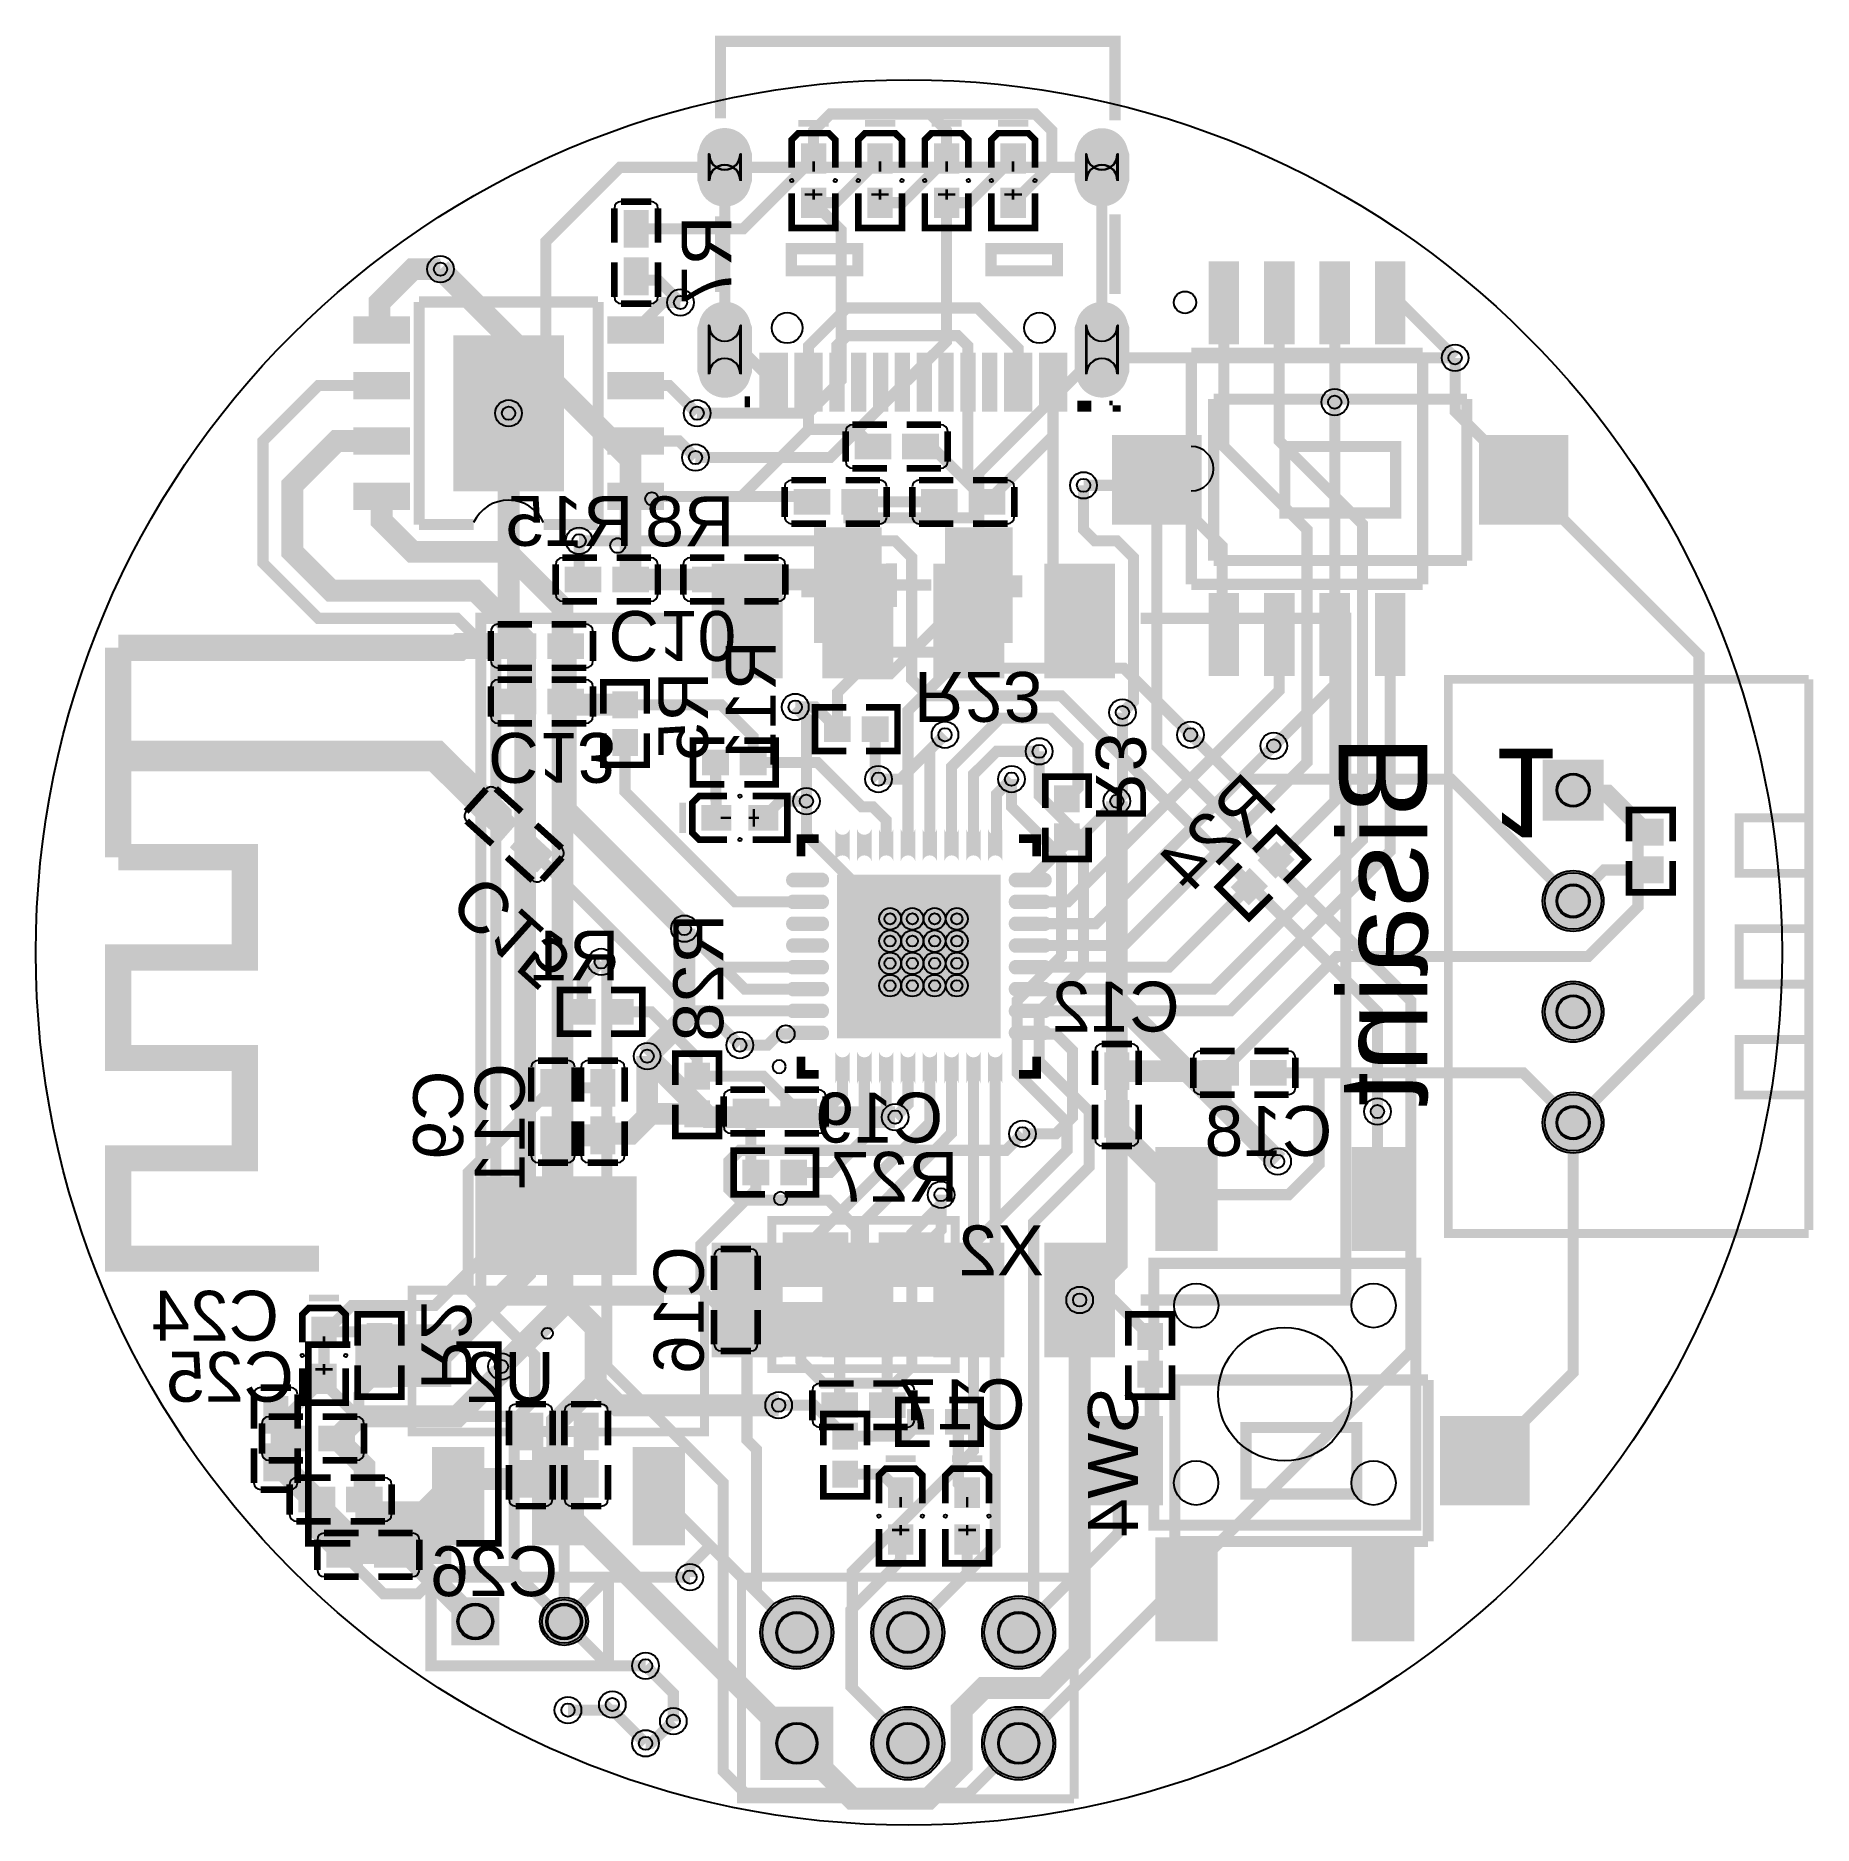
# Model space of a CAD drawing. Header units: millimetres. Extents: x -14.7 to 26, y -7.1 to 33.9.
import ezdxf

# ---------------------------------------------------------------- set-up
doc = ezdxf.new("R2010")
doc.units = ezdxf.units.MM
for name, color, linetype, true_color in [('BoardOutLine', 7, 'Continuous', 0xff00ff), ('BottomLayer', 7, 'Continuous', 0x0000ff), ('BottomPasteMaskLayer', 7, 'Continuous', 0x800000), ('BottomSilkLayer', 7, 'Continuous', 0x66cc33), ('BottomSolderMaskLayer', 7, 'Continuous', 0xaa00ff), ('Document', 7, 'Continuous', 0xffffff), ('Hole', 7, 'Continuous', 0x222222), ('Multi-Layer', 7, 'Continuous', 0xc0c0c0), ('TopLayer', 7, 'Continuous', 0xff0000), ('TopPasteMaskLayer', 7, 'Continuous', 0x808080), ('TopSilkLayer', 7, 'Continuous', 0xffcc00), ('TopSolderMaskLayer', 7, 'Continuous', 0x800080)]:
    doc.layers.add(name, color=color, linetype=linetype, true_color=true_color)
doc.styles.get("Standard").update_dxf_attribs({"font": 'arial.ttf'})

msp = doc.modelspace()

# ---------------------------------------------------------------- texts
at = {"layer": 'BottomSilkLayer', "text_generation_flag": 2}
for s, height, rotation, p in [('R7', 1.143, 90, (1.204, 29.802)), ('C10', 1.143, 180, (-1.614, 20.742)), ('R11', 1.143, 90, (2.217, 20.074)), ('R23', 1.143, 180, (5.387, 19.345)), ('R5', 1.143, 90, (0.67, 19.35)), ('C13', 1.143, 180, (-4.371, 17.948)), ('R3', 1.143, 270, (9.555, 15.898)), ('Bisaint', 2.032, 90, (17.145, 17.907)), ('1', 2.032, 180, (18.579, 17.589)), ('R24', 1.143, 45, (13.765, 16.294)), ('C15', 1.143, 138, (-4.546, 14.779)), ('R28', 1.143, 90, (1.016, 13.805)), ('C11', 1.143, 90, (-3.532, 10.382)), ('C9', 1.143, 90, (-4.942, 10.212)), ('C16', 1.143, 90, (0.569, 6.191)), ('R2', 1.143, 270, (-5.898, 2.891)), ('SW4', 1.143, 90, (10.516, 2.974))]:
    msp.add_text(s, height=height, rotation=rotation, dxfattribs=at).set_placement(p)
for s, p in [('R15', (-1.042, 22.235)), ('R8', (1.27, 22.225)), ('R1', (-1.362, 12.276)), ('C12', (11.474, 11.105)), ('C19', (6.057, 8.561)), ('C18', (14.971, 8.255)), ('R27', (6.406, 7.205)), ('X2', (8.358, 5.519)), ('C24', (-9.157, 4.021)), ('C25', (-8.815, 2.622)), ('U2', (-2.847, 2.615)), ('C17', (7.946, 1.989)), ('C26', (-2.764, -1.834))]:
    msp.add_text(s, height=1.143, dxfattribs=at).set_placement(p)

# ---------------------------------------------------------------- hatches: boundary and pattern name
at = {"layer": 'BottomLayer'}
for points in [[(3.355, 30.797), (2.815, 30.797), (2.815, 31.433), (3.355, 31.433)], [(4.879, 30.797), (4.339, 30.797), (4.339, 31.433), (4.879, 31.433)], [(6.403, 30.797), (5.863, 30.797), (5.863, 31.433), (6.403, 31.433)], [(7.927, 30.797), (7.387, 30.797), (7.387, 31.433), (7.927, 31.433)], [(3.355, 30.417), (2.815, 30.417), (2.815, 29.781), (3.355, 29.781)], [(4.879, 30.417), (4.339, 30.417), (4.339, 29.781), (4.879, 29.781)], [(6.403, 30.417), (5.863, 30.417), (5.863, 29.781), (6.403, 29.781)], [(7.927, 30.417), (7.387, 30.417), (7.387, 29.781), (7.927, 29.781)], [(-0.709, 29.106), (-1.249, 29.106), (-1.249, 29.896), (-0.709, 29.896)], [(-0.709, 28.806), (-1.249, 28.806), (-1.249, 28.016), (-0.709, 28.016)], [(12.183, 26.903), (12.783, 26.903), (12.783, 28.703), (12.183, 28.703)], [(13.453, 26.903), (14.053, 26.903), (14.053, 28.703), (13.453, 28.703)], [(14.723, 26.903), (15.323, 26.903), (15.323, 28.703), (14.723, 28.703)], [(15.993, 26.903), (16.593, 26.903), (16.593, 28.703), (15.993, 28.703)], [(4.621, 22.636), (3.121, 22.636), (3.121, 20.036), (4.621, 20.036)], [(7.621, 22.636), (6.121, 22.636), (6.121, 20.036), (7.621, 20.036)], [(-1.801, 21.733), (-1.801, 21.193), (-2.591, 21.193), (-2.591, 21.733)], [(-1.501, 21.733), (-1.501, 21.193), (-0.711, 21.193), (-0.711, 21.733)], [(1.12, 21.193), (1.12, 21.733), (0.33, 21.733), (0.33, 21.193)], [(1.42, 21.193), (1.42, 21.733), (2.21, 21.733), (2.21, 21.193)], [(12.183, 19.303), (12.783, 19.303), (12.783, 21.103), (12.183, 21.103)], [(13.453, 19.303), (14.053, 19.303), (14.053, 21.103), (13.453, 21.103)], [(14.723, 19.303), (15.323, 19.303), (15.323, 21.103), (14.723, 21.103)], [(15.993, 19.303), (16.593, 19.303), (16.593, 21.103), (15.993, 21.103)], [(-3.288, 20.209), (-3.288, 19.669), (-4.078, 19.669), (-4.078, 20.209)], [(-2.988, 20.209), (-2.988, 19.669), (-2.198, 19.669), (-2.198, 20.209)], [(-3.288, 18.939), (-3.288, 18.399), (-4.078, 18.399), (-4.078, 18.939)], [(-2.988, 18.939), (-2.988, 18.399), (-2.198, 18.399), (-2.198, 18.939)], [(-0.963, 18.311), (-1.503, 18.311), (-1.503, 18.877), (-0.963, 18.877)], [(3.914, 18.304), (3.914, 17.764), (3.348, 17.764), (3.348, 18.304)], [(4.214, 18.304), (4.214, 17.764), (4.78, 17.764), (4.78, 18.304)], [(-0.963, 18.011), (-1.503, 18.011), (-1.503, 17.445), (-0.963, 17.445)], [(1.12, 17.002), (1.12, 17.542), (0.554, 17.542), (0.554, 17.002)], [(1.42, 17.002), (1.42, 17.542), (1.986, 17.542), (1.986, 17.002)], [(-3.704, 15.922), (-4.065, 15.521), (-4.652, 16.049), (-4.291, 16.451)], [(8.62, 16.152), (9.16, 16.152), (9.16, 16.718), (8.62, 16.718)], [(1.177, 16.272), (1.177, 15.732), (0.541, 15.732), (0.541, 16.272)], [(1.617, 16.272), (1.617, 15.732), (2.253, 15.732), (2.253, 16.272)], [(-3.481, 15.721), (-3.842, 15.32), (-3.255, 14.791), (-2.894, 15.193)], [(3.888, 15.687, -0.785398), (3.608, 15.687), (3.608, 15.067, -0.785398), (3.888, 15.067)], [(4.388, 15.687, -0.785398), (4.108, 15.687), (4.108, 15.067, -0.785398), (4.388, 15.067)], [(4.889, 15.687, -0.785398), (4.609, 15.687), (4.609, 15.067, -0.785398), (4.889, 15.067)], [(5.389, 15.687, -0.785398), (5.109, 15.687), (5.109, 15.067, -0.785398), (5.389, 15.067)], [(5.887, 15.687, -0.785398), (5.607, 15.687), (5.607, 15.067, -0.785398), (5.887, 15.067)], [(6.387, 15.687, -0.785398), (6.107, 15.687), (6.107, 15.067, -0.785398), (6.387, 15.067)], [(6.888, 15.687, -0.785398), (6.608, 15.687), (6.608, 15.067, -0.785398), (6.888, 15.067)], [(7.388, 15.687, -0.785398), (7.108, 15.687), (7.108, 15.067, -0.785398), (7.388, 15.067)], [(8.62, 15.852), (9.16, 15.852), (9.16, 15.286), (8.62, 15.286)], [(13.669, 14.647), (13.287, 15.029), (13.687, 15.429), (14.069, 15.047)], [(13.457, 14.435), (13.075, 14.817), (12.675, 14.417), (13.057, 14.035)], [(3.258, 14.717, -0.785398), (3.258, 14.437), (2.638, 14.437, -0.785398), (2.638, 14.717)], [(7.348, 10.977), (7.348, 14.677), (3.648, 14.677), (3.648, 10.977)], [(8.358, 14.717, -0.785398), (8.358, 14.437), (7.738, 14.437, -0.785398), (7.738, 14.717)], [(3.258, 14.217, -0.785398), (3.258, 13.937), (2.638, 13.937, -0.785398), (2.638, 14.217)], [(8.358, 14.217, -0.785398), (8.358, 13.937), (7.738, 13.937, -0.785398), (7.738, 14.217)], [(3.258, 13.716, -0.785398), (3.258, 13.436), (2.638, 13.436, -0.785398), (2.638, 13.716)], [(8.358, 13.716, -0.785398), (8.358, 13.436), (7.738, 13.436, -0.785398), (7.738, 13.716)], [(3.258, 13.216, -0.785398), (3.258, 12.936), (2.638, 12.936, -0.785398), (2.638, 13.216)], [(8.358, 13.216, -0.785398), (8.358, 12.936), (7.738, 12.936, -0.785398), (7.738, 13.216)], [(3.258, 12.718, -0.785398), (3.258, 12.438), (2.638, 12.438, -0.785398), (2.638, 12.718)], [(8.358, 12.718, -0.785398), (8.358, 12.438), (7.738, 12.438, -0.785398), (7.738, 12.718)], [(3.258, 12.218, -0.785398), (3.258, 11.938), (2.638, 11.938, -0.785398), (2.638, 12.218)], [(8.358, 12.218, -0.785398), (8.358, 11.938), (7.738, 11.938, -0.785398), (7.738, 12.218)], [(-1.928, 11.287), (-1.928, 11.827), (-2.494, 11.827), (-2.494, 11.287)], [(-1.628, 11.287), (-1.628, 11.827), (-1.062, 11.827), (-1.062, 11.287)], [(3.258, 11.717, -0.785398), (3.258, 11.437), (2.638, 11.437, -0.785398), (2.638, 11.717)], [(8.358, 11.717, -0.785398), (8.358, 11.437), (7.738, 11.437, -0.785398), (7.738, 11.717)], [(3.258, 11.217, -0.785398), (3.258, 10.937), (2.638, 10.937, -0.785398), (2.638, 11.217)], [(8.358, 11.217, -0.785398), (8.358, 10.937), (7.738, 10.937, -0.785398), (7.738, 11.217)], [(0.688, 9.802), (0.148, 9.802), (0.148, 10.368), (0.688, 10.368)], [(3.888, 10.587, -0.785398), (3.608, 10.587), (3.608, 9.967, -0.785398), (3.888, 9.967)], [(4.388, 10.587, -0.785398), (4.108, 10.587), (4.108, 9.967, -0.785398), (4.388, 9.967)], [(4.889, 10.587, -0.785398), (4.609, 10.587), (4.609, 9.967, -0.785398), (4.889, 9.967)], [(5.389, 10.587, -0.785398), (5.109, 10.587), (5.109, 9.967, -0.785398), (5.389, 9.967)], [(5.887, 10.587, -0.785398), (5.607, 10.587), (5.607, 9.967, -0.785398), (5.887, 9.967)], [(6.387, 10.587, -0.785398), (6.107, 10.587), (6.107, 9.967, -0.785398), (6.387, 9.967)], [(6.888, 10.587, -0.785398), (6.608, 10.587), (6.608, 9.967, -0.785398), (6.888, 9.967)], [(7.388, 10.587, -0.785398), (7.108, 10.587), (7.108, 9.967, -0.785398), (7.388, 9.967)], [(9.763, 9.802), (10.303, 9.802), (10.303, 10.592), (9.763, 10.592)], [(12.804, 9.89), (12.804, 10.43), (12.014, 10.43), (12.014, 9.89)], [(13.104, 9.89), (13.104, 10.43), (13.894, 10.43), (13.894, 9.89)], [(-2.614, 9.421), (-3.154, 9.421), (-3.154, 10.211), (-2.614, 10.211)], [(-1.471, 9.421), (-2.011, 9.421), (-2.011, 10.211), (-1.471, 10.211)], [(0.688, 9.502), (0.148, 9.502), (0.148, 8.936), (0.688, 8.936)], [(2.046, 9.541), (2.046, 9.001), (1.256, 9.001), (1.256, 9.541)], [(2.346, 9.541), (2.346, 9.001), (3.136, 9.001), (3.136, 9.541)], [(9.763, 9.502), (10.303, 9.502), (10.303, 8.712), (9.763, 8.712)], [(-2.614, 9.121), (-3.154, 9.121), (-3.154, 8.331), (-2.614, 8.331)], [(-1.471, 9.121), (-2.011, 9.121), (-2.011, 8.331), (-1.471, 8.331)], [(10.93, 8.419), (10.93, 6.119), (12.33, 6.119), (12.33, 8.419)], [(15.43, 8.419), (15.43, 6.119), (16.83, 6.119), (16.83, 8.419)], [(2.046, 8.144), (2.046, 7.604), (1.48, 7.604), (1.48, 8.144)], [(2.346, 8.144), (2.346, 7.604), (2.912, 7.604), (2.912, 8.144)], [(-1.017, 7.734), (-4.522, 7.734), (-4.522, 5.575), (-1.017, 5.575)], [(2.428, 5.305), (3.466, 5.305), (3.828, 5.684), (3.828, 6.455), (2.428, 6.455)], [(4.628, 5.305), (6.028, 5.305), (6.028, 6.455), (4.628, 6.455)], [(1.577, 5.103), (1.037, 5.103), (1.037, 5.893), (1.577, 5.893)], [(-7.858, 3.903), (-8.398, 3.903), (-8.398, 4.539), (-7.858, 4.539)], [(1.577, 4.803), (1.037, 4.803), (1.037, 4.013), (1.577, 4.013)], [(2.428, 3.705), (3.828, 3.705), (3.828, 4.855), (2.428, 4.855)], [(4.628, 3.705), (6.028, 3.705), (6.028, 4.855), (4.628, 4.855)], [(-7.128, 3.833), (-6.588, 3.833), (-6.588, 4.399), (-7.128, 4.399)], [(-7.858, 3.463), (-8.398, 3.463), (-8.398, 2.827), (-7.858, 2.827)], [(-7.128, 3.533), (-6.588, 3.533), (-6.588, 2.967), (-7.128, 2.967)], [(4.078, 2.27), (4.078, 2.81), (3.288, 2.81), (3.288, 2.27)], [(4.378, 2.27), (4.378, 2.81), (5.168, 2.81), (5.168, 2.27)], [(-8.532, 1.508), (-8.532, 2.048), (-9.322, 2.048), (-9.322, 1.508)], [(-8.232, 1.508), (-8.232, 2.048), (-7.442, 2.048), (-7.442, 1.508)], [(-4.51, 1.537), (-5.602, 1.537), (-5.602, -0.622), (-4.51, -0.622)], [(-2.224, 1.537), (-3.316, 1.537), (-3.316, -0.622), (-2.224, -0.622)], [(0.088, 1.537), (-1.004, 1.537), (-1.004, -0.622), (0.088, -0.622)], [(-7.897, 0.111), (-7.897, 0.651), (-8.687, 0.651), (-8.687, 0.111)], [(-7.597, 0.111), (-7.597, 0.651), (-6.807, 0.651), (-6.807, 0.111)], [(-7.262, -1.159), (-7.262, -0.619), (-8.052, -0.619), (-8.052, -1.159)], [(-6.962, -1.159), (-6.962, -0.619), (-6.172, -0.619), (-6.172, -1.159)], [(10.93, -0.531), (10.93, -2.831), (12.33, -2.831), (12.33, -0.531)], [(15.43, -0.531), (15.43, -2.831), (16.83, -2.831), (16.83, -0.531)]]:
    msp.add_hatch(color=256, dxfattribs=at).paths.add_polyline_path(points)
at = {"layer": 'BottomPasteMaskLayer'}
for points in [[(3.315, 30.775), (2.855, 30.775), (2.815, 30.815), (2.815, 31.393), (2.855, 31.433), (3.315, 31.433), (3.355, 31.393), (3.355, 30.815)], [(4.839, 30.775), (4.379, 30.775), (4.339, 30.815), (4.339, 31.393), (4.379, 31.433), (4.839, 31.433), (4.879, 31.393), (4.879, 30.815)], [(6.363, 30.775), (5.903, 30.775), (5.863, 30.815), (5.863, 31.393), (5.903, 31.433), (6.363, 31.433), (6.403, 31.393), (6.403, 30.815)], [(7.887, 30.775), (7.427, 30.775), (7.387, 30.815), (7.387, 31.393), (7.427, 31.433), (7.887, 31.433), (7.927, 31.393), (7.927, 30.815)], [(3.315, 30.439), (2.855, 30.439), (2.815, 30.399), (2.815, 29.821), (2.855, 29.781), (3.315, 29.781), (3.355, 29.821), (3.355, 30.399)], [(4.839, 30.439), (4.379, 30.439), (4.339, 30.399), (4.339, 29.821), (4.379, 29.781), (4.839, 29.781), (4.879, 29.821), (4.879, 30.399)], [(6.363, 30.439), (5.903, 30.439), (5.863, 30.399), (5.863, 29.821), (5.903, 29.781), (6.363, 29.781), (6.403, 29.821), (6.403, 30.399)], [(7.887, 30.439), (7.427, 30.439), (7.387, 30.399), (7.387, 29.821), (7.427, 29.781), (7.887, 29.781), (7.927, 29.821), (7.927, 30.399)], [(-1.204, 29.136), (-0.754, 29.136), (-0.704, 29.206), (-0.704, 29.686), (-0.754, 29.736), (-1.204, 29.736), (-1.254, 29.686), (-1.254, 29.206)], [(-1.204, 28.176), (-0.754, 28.176), (-0.704, 28.226), (-0.704, 28.706), (-0.754, 28.776), (-1.204, 28.776), (-1.254, 28.706), (-1.254, 28.226)], [(12.183, 26.903), (12.783, 26.903), (12.783, 28.703), (12.183, 28.703)], [(13.453, 26.903), (14.053, 26.903), (14.053, 28.703), (13.453, 28.703)], [(14.723, 26.903), (15.323, 26.903), (15.323, 28.703), (14.723, 28.703)], [(15.993, 26.903), (16.593, 26.903), (16.593, 28.703), (15.993, 28.703)], [(4.621, 22.636), (3.121, 22.636), (3.121, 20.036), (4.621, 20.036)], [(7.621, 22.636), (6.121, 22.636), (6.121, 20.036), (7.621, 20.036)], [(-1.831, 21.238), (-1.831, 21.688), (-1.901, 21.738), (-2.381, 21.738), (-2.431, 21.688), (-2.431, 21.238), (-2.381, 21.188), (-1.901, 21.188)], [(-0.871, 21.238), (-0.871, 21.688), (-0.921, 21.738), (-1.401, 21.738), (-1.471, 21.688), (-1.471, 21.238), (-1.401, 21.188), (-0.921, 21.188)], [(0.49, 21.688), (0.49, 21.238), (0.54, 21.188), (1.02, 21.188), (1.09, 21.238), (1.09, 21.688), (1.02, 21.738), (0.54, 21.738)], [(1.45, 21.688), (1.45, 21.238), (1.52, 21.188), (2, 21.188), (2.05, 21.238), (2.05, 21.688), (2, 21.738), (1.52, 21.738)], [(12.183, 19.303), (12.783, 19.303), (12.783, 21.103), (12.183, 21.103)], [(13.453, 19.303), (14.053, 19.303), (14.053, 21.103), (13.453, 21.103)], [(14.723, 19.303), (15.323, 19.303), (15.323, 21.103), (14.723, 21.103)], [(15.993, 19.303), (16.593, 19.303), (16.593, 21.103), (15.993, 21.103)], [(-3.318, 19.714), (-3.318, 20.164), (-3.388, 20.214), (-3.868, 20.214), (-3.918, 20.164), (-3.918, 19.714), (-3.868, 19.664), (-3.388, 19.664)], [(-2.358, 19.714), (-2.358, 20.164), (-2.408, 20.214), (-2.888, 20.214), (-2.958, 20.164), (-2.958, 19.714), (-2.888, 19.664), (-2.408, 19.664)], [(-3.318, 18.444), (-3.318, 18.894), (-3.388, 18.944), (-3.868, 18.944), (-3.918, 18.894), (-3.918, 18.444), (-3.868, 18.394), (-3.388, 18.394)], [(-2.358, 18.444), (-2.358, 18.894), (-2.408, 18.944), (-2.888, 18.944), (-2.958, 18.894), (-2.958, 18.444), (-2.888, 18.394), (-2.408, 18.394)], [(-1.003, 18.296), (-1.463, 18.296), (-1.503, 18.336), (-1.503, 18.837), (-1.463, 18.877), (-1.003, 18.877), (-0.963, 18.837), (-0.963, 18.336)], [(3.929, 18.264), (3.929, 17.804), (3.889, 17.764), (3.388, 17.764), (3.348, 17.804), (3.348, 18.264), (3.388, 18.304), (3.889, 18.304)], [(4.199, 18.264), (4.199, 17.804), (4.239, 17.764), (4.74, 17.764), (4.78, 17.804), (4.78, 18.264), (4.74, 18.304), (4.239, 18.304)], [(-1.003, 18.026), (-1.463, 18.026), (-1.503, 17.986), (-1.503, 17.485), (-1.463, 17.445), (-1.003, 17.445), (-0.963, 17.485), (-0.963, 17.986)], [(1.135, 17.042), (1.135, 17.502), (1.095, 17.542), (0.594, 17.542), (0.554, 17.502), (0.554, 17.042), (0.594, 17.002), (1.095, 17.002)], [(1.405, 17.042), (1.405, 17.502), (1.445, 17.542), (1.946, 17.542), (1.986, 17.502), (1.986, 17.042), (1.946, 17.002), (1.445, 17.002)], [(8.66, 16.137), (9.12, 16.137), (9.16, 16.177), (9.16, 16.678), (9.12, 16.718), (8.66, 16.718), (8.62, 16.678), (8.62, 16.177)], [(-4.057, 15.574), (-3.756, 15.909), (-3.775, 15.993), (-4.131, 16.314), (-4.202, 16.31), (-4.503, 15.976), (-4.499, 15.905), (-4.143, 15.584)], [(1.199, 16.232), (1.199, 15.772), (1.159, 15.732), (0.581, 15.732), (0.541, 15.772), (0.541, 16.232), (0.581, 16.272), (1.159, 16.272)], [(1.595, 16.232), (1.595, 15.772), (1.635, 15.732), (2.213, 15.732), (2.253, 15.772), (2.253, 16.232), (2.213, 16.272), (1.635, 16.272)], [(-3.344, 14.932), (-3.043, 15.266), (-3.046, 15.337), (-3.403, 15.658), (-3.489, 15.668), (-3.79, 15.333), (-3.771, 15.249), (-3.414, 14.928)], [(3.888, 15.687, -0.785398), (3.608, 15.687), (3.608, 15.067, -0.785398), (3.888, 15.067)], [(4.388, 15.687, -0.785398), (4.108, 15.687), (4.108, 15.067, -0.785398), (4.388, 15.067)], [(4.889, 15.687, -0.785398), (4.609, 15.687), (4.609, 15.067, -0.785398), (4.889, 15.067)], [(5.389, 15.687, -0.785398), (5.109, 15.687), (5.109, 15.067, -0.785398), (5.389, 15.067)], [(5.887, 15.687, -0.785398), (5.607, 15.687), (5.607, 15.067, -0.785398), (5.887, 15.067)], [(6.387, 15.687, -0.785398), (6.107, 15.687), (6.107, 15.067, -0.785398), (6.387, 15.067)], [(6.888, 15.687, -0.785398), (6.608, 15.687), (6.608, 15.067, -0.785398), (6.888, 15.067)], [(7.388, 15.687, -0.785398), (7.108, 15.687), (7.108, 15.067, -0.785398), (7.388, 15.067)], [(8.66, 15.867), (9.12, 15.867), (9.16, 15.827), (9.16, 15.326), (9.12, 15.286), (8.66, 15.286), (8.62, 15.326), (8.62, 15.827)], [(13.63, 14.665), (13.305, 14.99), (13.305, 15.047), (13.659, 15.401), (13.715, 15.401), (14.041, 15.075), (14.041, 15.019), (13.687, 14.665)], [(13.439, 14.474), (13.114, 14.799), (13.057, 14.799), (12.703, 14.445), (12.703, 14.389), (13.029, 14.063), (13.085, 14.063), (13.439, 14.417)], [(3.258, 14.717, -0.785398), (3.258, 14.437), (2.638, 14.437, -0.785398), (2.638, 14.717)], [(7.348, 10.977), (7.348, 14.677), (3.648, 14.677), (3.648, 10.977)], [(8.358, 14.717, -0.785398), (8.358, 14.437), (7.738, 14.437, -0.785398), (7.738, 14.717)], [(3.258, 14.217, -0.785398), (3.258, 13.937), (2.638, 13.937, -0.785398), (2.638, 14.217)], [(8.358, 14.217, -0.785398), (8.358, 13.937), (7.738, 13.937, -0.785398), (7.738, 14.217)], [(3.258, 13.716, -0.785398), (3.258, 13.436), (2.638, 13.436, -0.785398), (2.638, 13.716)], [(8.358, 13.716, -0.785398), (8.358, 13.436), (7.738, 13.436, -0.785398), (7.738, 13.716)], [(3.258, 13.216, -0.785398), (3.258, 12.936), (2.638, 12.936, -0.785398), (2.638, 13.216)], [(8.358, 13.216, -0.785398), (8.358, 12.936), (7.738, 12.936, -0.785398), (7.738, 13.216)], [(3.258, 12.718, -0.785398), (3.258, 12.438), (2.638, 12.438, -0.785398), (2.638, 12.718)], [(8.358, 12.718, -0.785398), (8.358, 12.438), (7.738, 12.438, -0.785398), (7.738, 12.718)], [(3.258, 12.218, -0.785398), (3.258, 11.938), (2.638, 11.938, -0.785398), (2.638, 12.218)], [(8.358, 12.218, -0.785398), (8.358, 11.938), (7.738, 11.938, -0.785398), (7.738, 12.218)], [(-1.913, 11.327), (-1.913, 11.787), (-1.953, 11.827), (-2.454, 11.827), (-2.494, 11.787), (-2.494, 11.327), (-2.454, 11.287), (-1.953, 11.287)], [(-1.643, 11.327), (-1.643, 11.787), (-1.603, 11.827), (-1.102, 11.827), (-1.062, 11.787), (-1.062, 11.327), (-1.102, 11.287), (-1.603, 11.287)], [(3.258, 11.717, -0.785398), (3.258, 11.437), (2.638, 11.437, -0.785398), (2.638, 11.717)], [(8.358, 11.717, -0.785398), (8.358, 11.437), (7.738, 11.437, -0.785398), (7.738, 11.717)], [(3.258, 11.217, -0.785398), (3.258, 10.937), (2.638, 10.937, -0.785398), (2.638, 11.217)], [(8.358, 11.217, -0.785398), (8.358, 10.937), (7.738, 10.937, -0.785398), (7.738, 11.217)], [(0.648, 9.787), (0.188, 9.787), (0.148, 9.827), (0.148, 10.328), (0.188, 10.368), (0.648, 10.368), (0.688, 10.328), (0.688, 9.827)], [(3.888, 10.587, -0.785398), (3.608, 10.587), (3.608, 9.967, -0.785398), (3.888, 9.967)], [(4.388, 10.587, -0.785398), (4.108, 10.587), (4.108, 9.967, -0.785398), (4.388, 9.967)], [(4.889, 10.587, -0.785398), (4.609, 10.587), (4.609, 9.967, -0.785398), (4.889, 9.967)], [(5.389, 10.587, -0.785398), (5.109, 10.587), (5.109, 9.967, -0.785398), (5.389, 9.967)], [(5.887, 10.587, -0.785398), (5.607, 10.587), (5.607, 9.967, -0.785398), (5.887, 9.967)], [(6.387, 10.587, -0.785398), (6.107, 10.587), (6.107, 9.967, -0.785398), (6.387, 9.967)], [(6.888, 10.587, -0.785398), (6.608, 10.587), (6.608, 9.967, -0.785398), (6.888, 9.967)], [(7.388, 10.587, -0.785398), (7.108, 10.587), (7.108, 9.967, -0.785398), (7.388, 9.967)], [(10.258, 10.432), (9.808, 10.432), (9.758, 10.382), (9.758, 9.902), (9.808, 9.832), (10.258, 9.832), (10.308, 9.902), (10.308, 10.382)], [(12.124, 10.385), (12.124, 9.935), (12.174, 9.885), (12.704, 9.885), (12.754, 9.935), (12.754, 10.385), (12.704, 10.435), (12.174, 10.435)], [(13.154, 10.385), (13.154, 9.935), (13.204, 9.885), (13.734, 9.885), (13.784, 9.935), (13.784, 10.385), (13.734, 10.435), (13.204, 10.435)], [(-3.109, 9.451), (-2.659, 9.451), (-2.609, 9.521), (-2.609, 10.001), (-2.659, 10.051), (-3.109, 10.051), (-3.159, 10.001), (-3.159, 9.521)], [(-1.966, 9.451), (-1.516, 9.451), (-1.466, 9.521), (-1.466, 10.001), (-1.516, 10.051), (-1.966, 10.051), (-2.016, 10.001), (-2.016, 9.521)], [(0.648, 9.517), (0.188, 9.517), (0.148, 9.477), (0.148, 8.976), (0.188, 8.936), (0.648, 8.936), (0.688, 8.976), (0.688, 9.477)], [(2.016, 9.046), (2.016, 9.496), (1.946, 9.546), (1.466, 9.546), (1.416, 9.496), (1.416, 9.046), (1.466, 8.996), (1.946, 8.996)], [(2.976, 9.046), (2.976, 9.496), (2.926, 9.546), (2.446, 9.546), (2.376, 9.496), (2.376, 9.046), (2.446, 8.996), (2.926, 8.996)], [(10.258, 9.472), (9.808, 9.472), (9.758, 9.402), (9.758, 8.922), (9.808, 8.872), (10.258, 8.872), (10.308, 8.922), (10.308, 9.402)], [(-3.109, 8.491), (-2.659, 8.491), (-2.609, 8.541), (-2.609, 9.021), (-2.659, 9.091), (-3.109, 9.091), (-3.159, 9.021), (-3.159, 8.541)], [(-1.966, 8.491), (-1.516, 8.491), (-1.466, 8.541), (-1.466, 9.021), (-1.516, 9.091), (-1.966, 9.091), (-2.016, 9.021), (-2.016, 8.541)], [(10.93, 8.419), (10.93, 6.119), (12.33, 6.119), (12.33, 8.419)], [(15.43, 8.419), (15.43, 6.119), (16.83, 6.119), (16.83, 8.419)], [(2.061, 8.104), (2.061, 7.644), (2.021, 7.604), (1.52, 7.604), (1.48, 7.644), (1.48, 8.104), (1.52, 8.144), (2.021, 8.144)], [(2.331, 8.104), (2.331, 7.644), (2.371, 7.604), (2.872, 7.604), (2.912, 7.644), (2.912, 8.104), (2.872, 8.144), (2.371, 8.144)], [(-1.017, 7.734), (-4.522, 7.734), (-4.522, 5.575), (-1.017, 5.575)], [(2.428, 5.305), (3.466, 5.305), (3.828, 5.684), (3.828, 6.455), (2.428, 6.455)], [(4.628, 5.305), (6.028, 5.305), (6.028, 6.455), (4.628, 6.455)], [(1.082, 5.133), (1.532, 5.133), (1.582, 5.203), (1.582, 5.683), (1.532, 5.733), (1.082, 5.733), (1.032, 5.683), (1.032, 5.203)], [(-7.898, 3.881), (-8.358, 3.881), (-8.398, 3.921), (-8.398, 4.499), (-8.358, 4.539), (-7.898, 4.539), (-7.858, 4.499), (-7.858, 3.921)], [(1.082, 4.173), (1.532, 4.173), (1.582, 4.223), (1.582, 4.703), (1.532, 4.773), (1.082, 4.773), (1.032, 4.703), (1.032, 4.223)], [(2.428, 3.705), (3.828, 3.705), (3.828, 4.855), (2.428, 4.855)], [(4.628, 3.705), (6.028, 3.705), (6.028, 4.855), (4.628, 4.855)], [(-7.088, 3.818), (-6.628, 3.818), (-6.588, 3.858), (-6.588, 4.359), (-6.628, 4.399), (-7.088, 4.399), (-7.128, 4.359), (-7.128, 3.858)], [(-7.898, 3.485), (-8.358, 3.485), (-8.398, 3.445), (-8.398, 2.867), (-8.358, 2.827), (-7.898, 2.827), (-7.858, 2.867), (-7.858, 3.445)], [(-7.088, 3.548), (-6.628, 3.548), (-6.588, 3.508), (-6.588, 3.007), (-6.628, 2.967), (-7.088, 2.967), (-7.128, 3.007), (-7.128, 3.508)], [(3.448, 2.765), (3.448, 2.315), (3.498, 2.265), (3.978, 2.265), (4.048, 2.315), (4.048, 2.765), (3.978, 2.815), (3.498, 2.815)], [(4.408, 2.765), (4.408, 2.315), (4.478, 2.265), (4.958, 2.265), (5.008, 2.315), (5.008, 2.765), (4.958, 2.815), (4.478, 2.815)], [(-9.162, 2.003), (-9.162, 1.553), (-9.112, 1.503), (-8.632, 1.503), (-8.562, 1.553), (-8.562, 2.003), (-8.632, 2.053), (-9.112, 2.053)], [(-8.202, 2.003), (-8.202, 1.553), (-8.132, 1.503), (-7.652, 1.503), (-7.602, 1.553), (-7.602, 2.003), (-7.652, 2.053), (-8.132, 2.053)], [(-4.51, 1.537), (-5.602, 1.537), (-5.602, -0.622), (-4.51, -0.622)], [(-2.224, 1.537), (-3.316, 1.537), (-3.316, -0.622), (-2.224, -0.622)], [(0.088, 1.537), (-1.004, 1.537), (-1.004, -0.622), (0.088, -0.622)], [(-8.527, 0.606), (-8.527, 0.156), (-8.477, 0.106), (-7.997, 0.106), (-7.927, 0.156), (-7.927, 0.606), (-7.997, 0.656), (-8.477, 0.656)], [(-7.567, 0.606), (-7.567, 0.156), (-7.497, 0.106), (-7.017, 0.106), (-6.967, 0.156), (-6.967, 0.606), (-7.017, 0.656), (-7.497, 0.656)], [(-7.892, -0.664), (-7.892, -1.114), (-7.842, -1.164), (-7.362, -1.164), (-7.292, -1.114), (-7.292, -0.664), (-7.362, -0.614), (-7.842, -0.614)], [(-6.932, -0.664), (-6.932, -1.114), (-6.862, -1.164), (-6.382, -1.164), (-6.332, -1.114), (-6.332, -0.664), (-6.382, -0.614), (-6.862, -0.614)], [(10.93, -0.531), (10.93, -2.831), (12.33, -2.831), (12.33, -0.531)], [(15.43, -0.531), (15.43, -2.831), (16.83, -2.831), (16.83, -0.531)]]:
    msp.add_hatch(color=256, dxfattribs=at).paths.add_polyline_path(points)
at = {"layer": 'BottomSilkLayer'}
for points in [[(3.431, 31.844), (2.739, 31.844), (2.739, 31.997), (3.431, 31.997)], [(4.955, 31.844), (4.263, 31.844), (4.263, 31.997), (4.955, 31.997)], [(6.479, 31.844), (5.787, 31.844), (5.787, 31.997), (6.479, 31.997)], [(8.003, 31.844), (7.311, 31.844), (7.311, 31.997), (8.003, 31.997)], [(0.16, 16.348), (0.16, 15.656), (0.007, 15.656), (0.007, 16.348)], [(-7.782, 4.92), (-8.474, 4.92), (-8.474, 5.073), (-7.782, 5.073)]]:
    msp.add_hatch(color=256, dxfattribs=at).paths.add_polyline_path(points)
at = {"layer": 'BottomSolderMaskLayer'}
for points in [[(1.676, 30.601, -0.785398), (0.426, 30.601), (0.426, 31.218, -0.785398), (1.676, 31.218)], [(10.317, 30.601, -0.785398), (9.066, 30.601), (9.066, 31.218, -0.785398), (10.317, 31.218)], [(3.377, 30.767), (2.794, 30.767), (2.794, 31.463), (3.377, 31.463)], [(4.901, 30.767), (4.318, 30.767), (4.318, 31.463), (4.901, 31.463)], [(6.425, 30.767), (5.842, 30.767), (5.842, 31.463), (6.425, 31.463)], [(7.949, 30.767), (7.366, 30.767), (7.366, 31.463), (7.949, 31.463)], [(3.377, 30.447), (2.794, 30.447), (2.794, 29.751), (3.377, 29.751)], [(4.901, 30.447), (4.318, 30.447), (4.318, 29.751), (4.901, 29.751)], [(6.425, 30.447), (5.842, 30.447), (5.842, 29.751), (6.425, 29.751)], [(7.949, 30.447), (7.366, 30.447), (7.366, 29.751), (7.949, 29.751)], [(-0.692, 29.069), (-1.266, 29.069), (-1.266, 29.933), (-0.692, 29.933)], [(-0.692, 28.843), (-1.266, 28.843), (-1.266, 27.979), (-0.692, 27.979)], [(12.133, 26.852), (12.834, 26.852), (12.834, 28.754), (12.133, 28.754)], [(13.403, 26.852), (14.104, 26.852), (14.104, 28.754), (13.403, 28.754)], [(14.673, 26.852), (15.374, 26.852), (15.374, 28.754), (14.673, 28.754)], [(15.943, 26.852), (16.644, 26.852), (16.644, 28.754), (15.943, 28.754)], [(1.676, 26.218, -0.785398), (0.426, 26.218), (0.426, 27.241, -0.785398), (1.676, 27.241)], [(10.317, 26.218, -0.785398), (9.066, 26.218), (9.066, 27.241, -0.785398), (10.317, 27.241)], [(4.646, 22.661), (3.096, 22.661), (3.096, 20.011), (4.646, 20.011)], [(7.646, 22.661), (6.096, 22.661), (6.096, 20.011), (7.646, 20.011)], [(-1.776, 21.758), (-1.776, 21.168), (-2.617, 21.168), (-2.617, 21.758)], [(-1.526, 21.758), (-1.526, 21.168), (-0.685, 21.168), (-0.685, 21.758)], [(1.145, 21.168), (1.145, 21.758), (0.304, 21.758), (0.304, 21.168)], [(1.395, 21.168), (1.395, 21.758), (2.236, 21.758), (2.236, 21.168)], [(12.133, 19.252), (12.834, 19.252), (12.834, 21.154), (12.133, 21.154)], [(13.403, 19.252), (14.104, 19.252), (14.104, 21.154), (13.403, 21.154)], [(14.673, 19.252), (15.374, 19.252), (15.374, 21.154), (14.673, 21.154)], [(15.943, 19.252), (16.644, 19.252), (16.644, 21.154), (15.943, 21.154)], [(-3.263, 20.234), (-3.263, 19.644), (-4.103, 19.644), (-4.103, 20.234)], [(-3.013, 20.234), (-3.013, 19.644), (-2.172, 19.644), (-2.172, 20.234)], [(-3.263, 18.964), (-3.263, 18.374), (-4.103, 18.374), (-4.103, 18.964)], [(-3.013, 18.964), (-3.013, 18.374), (-2.172, 18.374), (-2.172, 18.964)], [(-0.939, 18.284), (-1.527, 18.284), (-1.527, 18.903), (-0.939, 18.903)], [(3.939, 18.329), (3.939, 17.739), (3.323, 17.739), (3.323, 18.329)], [(4.189, 18.329), (4.189, 17.739), (4.805, 17.739), (4.805, 18.329)], [(-0.939, 18.038), (-1.527, 18.038), (-1.527, 17.419), (-0.939, 17.419)], [(1.145, 16.977), (1.145, 17.567), (0.529, 17.567), (0.529, 16.977)], [(1.395, 16.977), (1.395, 17.567), (2.011, 17.567), (2.011, 16.977)], [(21.183, 15.938), (21.183, 17.336), (19.786, 17.336), (19.786, 15.938)], [(-3.673, 15.916), (-4.058, 15.477), (-4.683, 16.055), (-4.298, 16.494)], [(8.596, 16.125), (9.184, 16.125), (9.184, 16.744), (8.596, 16.744)], [(1.202, 16.297), (1.202, 15.707), (0.515, 15.707), (0.515, 16.297)], [(1.592, 16.297), (1.592, 15.707), (2.279, 15.707), (2.279, 16.297)], [(-3.488, 15.765), (-3.873, 15.326), (-3.248, 14.748), (-2.863, 15.187)], [(3.913, 15.743, -0.785398), (3.583, 15.743), (3.583, 15.012, -0.785398), (3.913, 15.012)], [(4.413, 15.743, -0.785398), (4.083, 15.743), (4.083, 15.012, -0.785398), (4.413, 15.012)], [(4.914, 15.743, -0.785398), (4.584, 15.743), (4.584, 15.012, -0.785398), (4.914, 15.012)], [(5.414, 15.743, -0.785398), (5.084, 15.743), (5.084, 15.012, -0.785398), (5.414, 15.012)], [(5.912, 15.743, -0.785398), (5.582, 15.743), (5.582, 15.012, -0.785398), (5.912, 15.012)], [(6.412, 15.743, -0.785398), (6.082, 15.743), (6.082, 15.012, -0.785398), (6.412, 15.012)], [(6.913, 15.743, -0.785398), (6.583, 15.743), (6.583, 15.012, -0.785398), (6.913, 15.012)], [(7.413, 15.743, -0.785398), (7.083, 15.743), (7.083, 15.012, -0.785398), (7.413, 15.012)], [(8.596, 15.879), (9.184, 15.879), (9.184, 15.26), (8.596, 15.26)], [(13.668, 14.61), (13.252, 15.028), (13.688, 15.466), (14.104, 15.048)], [(13.492, 14.436), (13.076, 14.854), (12.64, 14.416), (13.056, 13.998)], [(19.786, 14.097, 1), (21.183, 14.097, 1)], [(3.313, 14.742, -0.785398), (3.313, 14.412), (2.583, 14.412, -0.785398), (2.583, 14.742)], [(7.373, 10.952), (7.373, 14.702), (3.623, 14.702), (3.623, 10.952)], [(8.414, 14.742, -0.785398), (8.414, 14.412), (7.683, 14.412, -0.785398), (7.683, 14.742)], [(3.313, 14.242, -0.785398), (3.313, 13.912), (2.583, 13.912, -0.785398), (2.583, 14.242)], [(8.414, 14.242, -0.785398), (8.414, 13.912), (7.683, 13.912, -0.785398), (7.683, 14.242)], [(3.313, 13.741, -0.785398), (3.313, 13.411), (2.583, 13.411, -0.785398), (2.583, 13.741)], [(8.414, 13.741, -0.785398), (8.414, 13.411), (7.683, 13.411, -0.785398), (7.683, 13.741)], [(3.313, 13.241, -0.785398), (3.313, 12.911), (2.583, 12.911, -0.785398), (2.583, 13.241)], [(8.414, 13.241, -0.785398), (8.414, 12.911), (7.683, 12.911, -0.785398), (7.683, 13.241)], [(3.313, 12.743, -0.785398), (3.313, 12.413), (2.583, 12.413, -0.785398), (2.583, 12.743)], [(8.414, 12.743, -0.785398), (8.414, 12.413), (7.683, 12.413, -0.785398), (7.683, 12.743)], [(3.313, 12.243, -0.785398), (3.313, 11.913), (2.583, 11.913, -0.785398), (2.583, 12.243)], [(8.414, 12.243, -0.785398), (8.414, 11.913), (7.683, 11.913, -0.785398), (7.683, 12.243)], [(19.786, 11.557, 1), (21.183, 11.557, 1)], [(-1.903, 11.262), (-1.903, 11.852), (-2.519, 11.852), (-2.519, 11.262)], [(-1.653, 11.262), (-1.653, 11.852), (-1.037, 11.852), (-1.037, 11.262)], [(3.313, 11.742, -0.785398), (3.313, 11.412), (2.583, 11.412, -0.785398), (2.583, 11.742)], [(8.414, 11.742, -0.785398), (8.414, 11.412), (7.683, 11.412, -0.785398), (7.683, 11.742)], [(3.313, 11.242, -0.785398), (3.313, 10.912), (2.583, 10.912, -0.785398), (2.583, 11.242)], [(8.414, 11.242, -0.785398), (8.414, 10.912), (7.683, 10.912, -0.785398), (7.683, 11.242)], [(0.712, 9.775), (0.124, 9.775), (0.124, 10.394), (0.712, 10.394)], [(3.913, 10.642, -0.785398), (3.583, 10.642), (3.583, 9.911, -0.785398), (3.913, 9.911)], [(4.413, 10.642, -0.785398), (4.083, 10.642), (4.083, 9.911, -0.785398), (4.413, 9.911)], [(4.914, 10.642, -0.785398), (4.584, 10.642), (4.584, 9.911, -0.785398), (4.914, 9.911)], [(5.414, 10.642, -0.785398), (5.084, 10.642), (5.084, 9.911, -0.785398), (5.414, 9.911)], [(5.912, 10.642, -0.785398), (5.582, 10.642), (5.582, 9.911, -0.785398), (5.912, 9.911)], [(6.412, 10.642, -0.785398), (6.082, 10.642), (6.082, 9.911, -0.785398), (6.412, 9.911)], [(6.913, 10.642, -0.785398), (6.583, 10.642), (6.583, 9.911, -0.785398), (6.913, 9.911)], [(7.413, 10.642, -0.785398), (7.083, 10.642), (7.083, 9.911, -0.785398), (7.413, 9.911)], [(9.746, 9.765), (10.32, 9.765), (10.32, 10.629), (9.746, 10.629)], [(12.829, 9.865), (12.829, 10.455), (11.988, 10.455), (11.988, 9.865)], [(13.079, 9.865), (13.079, 10.455), (13.92, 10.455), (13.92, 9.865)], [(-2.597, 9.384), (-3.171, 9.384), (-3.171, 10.248), (-2.597, 10.248)], [(-1.454, 9.384), (-2.028, 9.384), (-2.028, 10.248), (-1.454, 10.248)], [(0.712, 9.529), (0.124, 9.529), (0.124, 8.91), (0.712, 8.91)], [(2.071, 9.566), (2.071, 8.976), (1.231, 8.976), (1.231, 9.566)], [(2.321, 9.566), (2.321, 8.976), (3.162, 8.976), (3.162, 9.566)], [(9.746, 9.539), (10.32, 9.539), (10.32, 8.675), (9.746, 8.675)], [(19.786, 9.017, 1), (21.183, 9.017, 1)], [(-2.597, 9.158), (-3.171, 9.158), (-3.171, 8.294), (-2.597, 8.294)], [(-1.454, 9.158), (-2.028, 9.158), (-2.028, 8.294), (-1.454, 8.294)], [(10.915, 8.461), (10.915, 6.077), (12.345, 6.077), (12.345, 8.461)], [(15.415, 8.461), (15.415, 6.077), (16.846, 6.077), (16.846, 8.461)], [(2.071, 8.169), (2.071, 7.579), (1.455, 7.579), (1.455, 8.169)], [(2.321, 8.169), (2.321, 7.579), (2.937, 7.579), (2.937, 8.169)], [(-0.966, 7.785), (-4.573, 7.785), (-4.573, 5.524), (-0.966, 5.524)], [(2.377, 5.254), (3.491, 5.254), (3.879, 5.667), (3.879, 6.506), (2.377, 6.506)], [(4.577, 5.254), (6.079, 5.254), (6.079, 6.506), (4.577, 6.506)], [(1.594, 5.066), (1.02, 5.066), (1.02, 5.93), (1.594, 5.93)], [(-7.836, 3.873), (-8.42, 3.873), (-8.42, 4.569), (-7.836, 4.569)], [(1.594, 4.84), (1.02, 4.84), (1.02, 3.976), (1.594, 3.976)], [(2.377, 3.654), (3.879, 3.654), (3.879, 4.906), (2.377, 4.906)], [(4.577, 3.654), (6.079, 3.654), (6.079, 4.906), (4.577, 4.906)], [(-7.152, 3.806), (-6.564, 3.806), (-6.564, 4.425), (-7.152, 4.425)], [(-7.836, 3.493), (-8.42, 3.493), (-8.42, 2.797), (-7.836, 2.797)], [(-7.152, 3.56), (-6.564, 3.56), (-6.564, 2.941), (-7.152, 2.941)], [(4.103, 2.245), (4.103, 2.835), (3.263, 2.835), (3.263, 2.245)], [(4.353, 2.245), (4.353, 2.835), (5.194, 2.835), (5.194, 2.245)], [(-8.507, 1.483), (-8.507, 2.073), (-9.348, 2.073), (-9.348, 1.483)], [(-8.257, 1.483), (-8.257, 2.073), (-7.416, 2.073), (-7.416, 1.483)], [(-4.459, 1.587), (-5.653, 1.587), (-5.653, -0.673), (-4.459, -0.673)], [(-2.173, 1.587), (-3.367, 1.587), (-3.367, -0.673), (-2.173, -0.673)], [(0.139, 1.587), (-1.055, 1.587), (-1.055, -0.673), (0.139, -0.673)], [(-7.872, 0.086), (-7.872, 0.676), (-8.713, 0.676), (-8.713, 0.086)], [(-7.622, 0.086), (-7.622, 0.676), (-6.781, 0.676), (-6.781, 0.086)], [(-7.237, -1.184), (-7.237, -0.594), (-8.078, -0.594), (-8.078, -1.184)], [(-6.987, -1.184), (-6.987, -0.594), (-6.146, -0.594), (-6.146, -1.184)], [(10.915, -0.489), (10.915, -2.873), (12.345, -2.873), (12.345, -0.489)], [(15.415, -0.489), (15.415, -2.873), (16.846, -2.873), (16.846, -0.489)], [(-5.213, -1.862), (-4.111, -1.862), (-4.111, -2.964), (-5.213, -2.964)], [(-3.181, -2.413, 1), (-2.079, -2.413, 1)], [(1.866, -2.667, 1), (3.542, -2.667, 1)], [(4.406, -2.667, 1), (6.082, -2.667, 1)], [(6.946, -2.667, 1), (8.622, -2.667, 1)], [(1.866, -4.369), (3.542, -4.369), (3.542, -6.045), (1.866, -6.045)], [(4.406, -5.207, 1), (6.082, -5.207, 1)], [(6.946, -5.207, 1), (8.622, -5.207, 1)]]:
    msp.add_hatch(color=256, dxfattribs=at).paths.add_polyline_path(points)
at = {"layer": 'Document'}
for points in [[(3.115, 31.047), (3.055, 31.047), (3.055, 30.807), (3.115, 30.807)], [(4.639, 31.047), (4.579, 31.047), (4.579, 30.807), (4.639, 30.807)], [(6.163, 31.047), (6.103, 31.047), (6.103, 30.807), (6.163, 30.807)], [(7.687, 31.047), (7.627, 31.047), (7.627, 30.807), (7.687, 30.807)], [(3.115, 30.167), (3.055, 30.167), (3.055, 30.407), (3.115, 30.407)], [(4.639, 30.167), (4.579, 30.167), (4.579, 30.407), (4.639, 30.407)], [(6.163, 30.167), (6.103, 30.167), (6.103, 30.407), (6.163, 30.407)], [(7.687, 30.167), (7.627, 30.167), (7.627, 30.407), (7.687, 30.407)], [(3.285, 30.257), (2.885, 30.257), (2.885, 30.317), (3.285, 30.317)], [(4.809, 30.257), (4.409, 30.257), (4.409, 30.317), (4.809, 30.317)], [(6.333, 30.257), (5.933, 30.257), (5.933, 30.317), (6.333, 30.317)], [(7.857, 30.257), (7.457, 30.257), (7.457, 30.317), (7.857, 30.317)], [(3.558, 20.308), (4.058, 20.308), (4.058, 22.308), (3.558, 22.308)], [(2.808, 21.558), (2.808, 21.058), (4.808, 21.058), (4.808, 21.558)], [(5.871, 21.558), (5.871, 21.058), (7.871, 21.058), (7.871, 21.558)], [(0.957, 16.032), (0.957, 15.972), (1.197, 15.972), (1.197, 16.032)], [(1.837, 16.032), (1.837, 15.972), (1.597, 15.972), (1.597, 16.032)], [(1.747, 16.202), (1.747, 15.802), (1.687, 15.802), (1.687, 16.202)], [(-8.098, 4.123), (-8.158, 4.123), (-8.158, 3.883), (-8.098, 3.883)], [(-7.928, 3.333), (-8.328, 3.333), (-8.328, 3.393), (-7.928, 3.393)], [(-8.098, 3.243), (-8.158, 3.243), (-8.158, 3.483), (-8.098, 3.483)], [(5.05, 0.44), (5.11, 0.44), (5.11, 0.2), (5.05, 0.2)], [(6.574, 0.44), (6.634, 0.44), (6.634, 0.2), (6.574, 0.2)], [(4.88, -0.35), (5.28, -0.35), (5.28, -0.29), (4.88, -0.29)], [(5.05, -0.44), (5.11, -0.44), (5.11, -0.2), (5.05, -0.2)], [(6.404, -0.35), (6.804, -0.35), (6.804, -0.29), (6.404, -0.29)], [(6.574, -0.44), (6.634, -0.44), (6.634, -0.2), (6.574, -0.2)]]:
    msp.add_hatch(color=256, dxfattribs=at).paths.add_polyline_path(points)
at = {"layer": 'Multi-Layer'}
for points in [[(1.651, 30.609, -0.785398), (0.451, 30.609), (0.451, 31.209, -0.785398), (1.651, 31.209)], [(10.291, 30.609, -0.785398), (9.091, 30.609), (9.091, 31.209, -0.785398), (10.291, 31.209)], [(1.651, 26.229, -0.785398), (0.451, 26.229), (0.451, 27.229, -0.785398), (1.651, 27.229)], [(10.291, 26.229, -0.785398), (9.091, 26.229), (9.091, 27.229, -0.785398), (10.291, 27.229)], [(21.132, 15.989), (21.132, 17.285), (19.836, 17.285), (19.836, 15.989)], [(19.836, 14.097, 1), (21.132, 14.097, 1)], [(19.836, 11.557, 1), (21.132, 11.557, 1)], [(19.836, 9.017, 1), (21.132, 9.017, 1)], [(-5.162, -1.913), (-4.162, -1.913), (-4.162, -2.913), (-5.162, -2.913)], [(-3.13, -2.413, 1), (-2.13, -2.413, 1)], [(1.917, -2.667, 1), (3.491, -2.667, 1)], [(4.457, -2.667, 1), (6.031, -2.667, 1)], [(6.997, -2.667, 1), (8.571, -2.667, 1)], [(1.917, -4.42), (3.491, -4.42), (3.491, -5.994), (1.917, -5.994)], [(4.457, -5.207, 1), (6.031, -5.207, 1)], [(6.997, -5.207, 1), (8.571, -5.207, 1)]]:
    msp.add_hatch(color=256, dxfattribs=at).paths.add_polyline_path(points)
at = {"layer": 'TopLayer'}
for points in [[(-7.408, 26.878), (-7.408, 27.478), (-6.208, 27.478), (-6.208, 26.878)], [(-1.592, 26.878), (-1.592, 27.478), (-0.392, 27.478), (-0.392, 26.878)], [(-2.65, 27.023), (-2.65, 23.523), (-5.15, 23.523), (-5.15, 27.023)], [(2.471, 25.337), (1.871, 25.337), (1.871, 26.637), (2.471, 26.637)], [(3.271, 25.337), (2.671, 25.337), (2.671, 26.637), (3.271, 26.637)], [(3.771, 25.337), (3.471, 25.337), (3.471, 26.637), (3.771, 26.637)], [(4.271, 25.337), (3.971, 25.337), (3.971, 26.637), (4.271, 26.637)], [(4.771, 25.337), (4.471, 25.337), (4.471, 26.637), (4.771, 26.637)], [(5.271, 25.337), (4.971, 25.337), (4.971, 26.637), (5.271, 26.637)], [(5.771, 25.337), (5.471, 25.337), (5.471, 26.637), (5.771, 26.637)], [(6.271, 25.337), (5.971, 25.337), (5.971, 26.637), (6.271, 26.637)], [(6.771, 25.337), (6.471, 25.337), (6.471, 26.637), (6.771, 26.637)], [(7.271, 25.337), (6.971, 25.337), (6.971, 26.637), (7.271, 26.637)], [(8.071, 25.337), (7.471, 25.337), (7.471, 26.637), (8.071, 26.637)], [(8.871, 25.337), (8.271, 25.337), (8.271, 26.637), (8.871, 26.637)], [(-7.408, 25.608), (-7.408, 26.208), (-6.208, 26.208), (-6.208, 25.608)], [(-1.592, 25.608), (-1.592, 26.208), (-0.392, 26.208), (-0.392, 25.608)], [(-7.408, 24.338), (-7.408, 24.938), (-6.208, 24.938), (-6.208, 24.338)], [(-1.592, 24.338), (-1.592, 24.938), (-0.392, 24.938), (-0.392, 24.338)], [(4.84, 24.241), (4.84, 24.781), (4.05, 24.781), (4.05, 24.241)], [(5.14, 24.241), (5.14, 24.781), (5.93, 24.781), (5.93, 24.241)], [(11.95, 24.749), (11.95, 22.749), (9.95, 22.749), (9.95, 24.749)], [(20.35, 24.749), (20.35, 22.749), (18.35, 22.749), (18.35, 24.749)], [(-7.408, 23.068), (-7.408, 23.668), (-6.208, 23.668), (-6.208, 23.068)], [(-1.592, 23.068), (-1.592, 23.668), (-0.392, 23.668), (-0.392, 23.068)], [(3.443, 22.971), (3.443, 23.511), (2.653, 23.511), (2.653, 22.971)], [(3.743, 22.971), (3.743, 23.511), (4.533, 23.511), (4.533, 22.971)], [(6.364, 22.971), (6.364, 23.511), (5.574, 23.511), (5.574, 22.971)], [(6.664, 22.971), (6.664, 23.511), (7.454, 23.511), (7.454, 22.971)], [(0.799, 21.775), (2.323, 21.775), (2.323, 19.251), (0.799, 19.251)], [(3.339, 21.775), (4.863, 21.775), (4.863, 19.251), (3.339, 19.251)], [(5.879, 21.775), (7.403, 21.775), (7.403, 19.251), (5.879, 19.251)], [(8.419, 21.775), (9.943, 21.775), (9.943, 19.251), (8.419, 19.251)], [(22.532, 15.39), (21.992, 15.39), (21.992, 15.956), (22.532, 15.956)], [(22.532, 15.09), (21.992, 15.09), (21.992, 14.524), (22.532, 14.524)], [(0.799, 6.215), (2.323, 6.215), (2.323, 3.691), (0.799, 3.691)], [(3.339, 6.215), (4.863, 6.215), (4.863, 3.691), (3.339, 3.691)], [(5.879, 6.215), (7.403, 6.215), (7.403, 3.691), (5.879, 3.691)], [(8.419, 6.215), (9.943, 6.215), (9.943, 3.691), (8.419, 3.691)], [(-7.373, 2.979), (-7.373, 4.379), (-5.253, 4.379), (-5.253, 2.979)], [(10.525, 3.833), (11.065, 3.833), (11.065, 4.399), (10.525, 4.399)], [(10.525, 3.533), (11.065, 3.533), (11.065, 2.967), (10.525, 2.967)], [(-9.504, 1.928), (-8.964, 1.928), (-8.964, 2.718), (-9.504, 2.718)], [(-3.662, 1.547), (-3.122, 1.547), (-3.122, 2.337), (-3.662, 2.337)], [(-1.852, 1.547), (-2.392, 1.547), (-2.392, 2.337), (-1.852, 2.337)], [(3.54, 1.547), (4.08, 1.547), (4.08, 2.113), (3.54, 2.113)], [(5.819, 1.889), (5.819, 2.429), (5.253, 2.429), (5.253, 1.889)], [(6.119, 1.889), (6.119, 2.429), (6.685, 2.429), (6.685, 1.889)], [(11.061, 2.27), (11.061, 0.27), (9.061, 0.27), (9.061, 2.27)], [(19.461, 2.27), (19.461, 0.27), (17.461, 0.27), (17.461, 2.27)], [(-9.504, 1.628), (-8.964, 1.628), (-8.964, 0.838), (-9.504, 0.838)], [(-3.662, 1.247), (-3.122, 1.247), (-3.122, 0.457), (-3.662, 0.457)], [(-1.852, 1.247), (-2.392, 1.247), (-2.392, 0.457), (-1.852, 0.457)], [(3.54, 1.247), (4.08, 1.247), (4.08, 0.681), (3.54, 0.681)], [(4.81, 0.22), (5.35, 0.22), (5.35, 0.856), (4.81, 0.856)], [(6.334, 0.22), (6.874, 0.22), (6.874, 0.856), (6.334, 0.856)], [(-7.373, -1.077), (-7.373, 0.323), (-5.253, 0.323), (-5.253, -1.077)], [(4.81, -0.22), (5.35, -0.22), (5.35, -0.856), (4.81, -0.856)], [(6.334, -0.22), (6.874, -0.22), (6.874, -0.856), (6.334, -0.856)]]:
    msp.add_hatch(color=256, dxfattribs=at).paths.add_polyline_path(points)
at = {"layer": 'TopPasteMaskLayer'}
for points in [[(1.651, 30.609), (1.65, 30.574), (1.647, 30.538), (1.641, 30.503), (1.634, 30.468), (1.625, 30.434), (1.613, 30.4), (1.6, 30.368), (1.585, 30.335), (1.568, 30.304), (1.549, 30.274), (1.528, 30.245), (1.505, 30.218), (1.481, 30.191), (1.456, 30.167), (1.429, 30.143), (1.401, 30.122), (1.371, 30.102), (1.341, 30.084), (1.309, 30.068), (1.276, 30.053), (1.243, 30.041), (1.209, 30.031), (1.174, 30.022), (1.139, 30.016), (1.104, 30.012), (1.069, 30.01), (1.033, 30.01), (0.998, 30.012), (0.962, 30.016), (0.927, 30.022), (0.893, 30.031), (0.859, 30.041), (0.825, 30.053), (0.793, 30.068), (0.761, 30.084), (0.731, 30.102), (0.701, 30.122), (0.673, 30.143), (0.646, 30.167), (0.62, 30.191), (0.596, 30.218), (0.574, 30.245), (0.553, 30.274), (0.534, 30.304), (0.517, 30.335), (0.502, 30.368), (0.488, 30.4), (0.477, 30.434), (0.468, 30.468), (0.46, 30.503), (0.455, 30.538), (0.452, 30.574), (0.451, 30.609), (0.451, 31.209), (0.452, 31.245), (0.455, 31.28), (0.46, 31.315), (0.468, 31.35), (0.477, 31.385), (0.488, 31.418), (0.502, 31.451), (0.517, 31.483), (0.534, 31.514), (0.553, 31.545), (0.574, 31.573), (0.596, 31.601), (0.62, 31.627), (0.646, 31.652), (0.673, 31.675), (0.701, 31.697), (0.731, 31.717), (0.761, 31.735), (0.793, 31.751), (0.825, 31.765), (0.859, 31.778), (0.893, 31.788), (0.927, 31.796), (0.962, 31.803), (0.998, 31.807), (1.033, 31.809), (1.069, 31.809), (1.104, 31.807), (1.139, 31.803), (1.174, 31.796), (1.209, 31.788), (1.243, 31.778), (1.276, 31.765), (1.309, 31.751), (1.341, 31.735), (1.371, 31.717), (1.401, 31.697), (1.429, 31.675), (1.456, 31.652), (1.481, 31.627), (1.505, 31.601), (1.528, 31.573), (1.549, 31.545), (1.568, 31.514), (1.585, 31.483), (1.6, 31.451), (1.613, 31.418), (1.625, 31.385), (1.634, 31.35), (1.641, 31.315), (1.647, 31.28), (1.65, 31.245), (1.651, 31.209)], [(10.291, 30.609), (10.29, 30.574), (10.286, 30.539), (10.281, 30.504), (10.273, 30.469), (10.264, 30.435), (10.252, 30.402), (10.239, 30.369), (10.223, 30.337), (10.206, 30.306), (10.187, 30.276), (10.166, 30.247), (10.144, 30.22), (10.12, 30.194), (10.095, 30.169), (10.068, 30.146), (10.039, 30.125), (10.01, 30.105), (9.98, 30.087), (9.948, 30.071), (9.916, 30.057), (9.882, 30.045), (9.848, 30.034), (9.814, 30.026), (9.779, 30.02), (9.744, 30.016), (9.709, 30.014), (9.673, 30.014), (9.638, 30.016), (9.603, 30.02), (9.568, 30.026), (9.533, 30.034), (9.5, 30.045), (9.466, 30.057), (9.434, 30.071), (9.402, 30.087), (9.372, 30.105), (9.342, 30.125), (9.314, 30.146), (9.287, 30.169), (9.262, 30.194), (9.238, 30.22), (9.215, 30.247), (9.195, 30.276), (9.176, 30.306), (9.158, 30.337), (9.143, 30.369), (9.13, 30.402), (9.118, 30.435), (9.109, 30.469), (9.101, 30.504), (9.096, 30.539), (9.092, 30.574), (9.091, 30.609), (9.091, 31.209), (9.092, 31.245), (9.096, 31.28), (9.101, 31.315), (9.109, 31.35), (9.118, 31.384), (9.13, 31.417), (9.143, 31.45), (9.158, 31.482), (9.176, 31.513), (9.195, 31.543), (9.215, 31.571), (9.238, 31.599), (9.262, 31.625), (9.287, 31.649), (9.314, 31.672), (9.342, 31.694), (9.372, 31.714), (9.402, 31.731), (9.434, 31.748), (9.466, 31.762), (9.5, 31.774), (9.533, 31.784), (9.568, 31.793), (9.603, 31.799), (9.638, 31.803), (9.673, 31.805), (9.709, 31.805), (9.744, 31.803), (9.779, 31.799), (9.814, 31.793), (9.848, 31.784), (9.882, 31.774), (9.916, 31.762), (9.948, 31.748), (9.98, 31.731), (10.01, 31.714), (10.039, 31.694), (10.068, 31.672), (10.095, 31.649), (10.12, 31.625), (10.144, 31.599), (10.166, 31.571), (10.187, 31.543), (10.206, 31.513), (10.223, 31.482), (10.239, 31.45), (10.252, 31.417), (10.264, 31.384), (10.273, 31.35), (10.281, 31.315), (10.286, 31.28), (10.29, 31.245), (10.291, 31.209)], [(-7.408, 26.878), (-7.408, 27.478), (-6.208, 27.478), (-6.208, 26.878)], [(-1.592, 26.878), (-1.592, 27.478), (-0.392, 27.478), (-0.392, 26.878)], [(1.651, 26.229), (1.65, 26.194), (1.647, 26.158), (1.641, 26.123), (1.634, 26.088), (1.625, 26.054), (1.613, 26.02), (1.6, 25.987), (1.585, 25.955), (1.568, 25.924), (1.549, 25.894), (1.528, 25.865), (1.505, 25.838), (1.481, 25.811), (1.456, 25.787), (1.429, 25.763), (1.401, 25.742), (1.371, 25.722), (1.341, 25.704), (1.309, 25.688), (1.276, 25.673), (1.243, 25.661), (1.209, 25.65), (1.174, 25.642), (1.139, 25.636), (1.104, 25.632), (1.069, 25.63), (1.033, 25.63), (0.998, 25.632), (0.962, 25.636), (0.927, 25.642), (0.893, 25.65), (0.859, 25.661), (0.825, 25.673), (0.793, 25.688), (0.761, 25.704), (0.731, 25.722), (0.701, 25.742), (0.673, 25.763), (0.646, 25.787), (0.62, 25.811), (0.596, 25.838), (0.574, 25.865), (0.553, 25.894), (0.534, 25.924), (0.517, 25.955), (0.502, 25.987), (0.488, 26.02), (0.477, 26.054), (0.468, 26.088), (0.46, 26.123), (0.455, 26.158), (0.452, 26.194), (0.451, 26.229), (0.451, 27.229), (0.452, 27.265), (0.455, 27.3), (0.46, 27.335), (0.468, 27.37), (0.477, 27.405), (0.488, 27.438), (0.502, 27.471), (0.517, 27.503), (0.534, 27.534), (0.553, 27.564), (0.574, 27.593), (0.596, 27.621), (0.62, 27.647), (0.646, 27.672), (0.673, 27.695), (0.701, 27.717), (0.731, 27.737), (0.761, 27.755), (0.793, 27.771), (0.825, 27.785), (0.859, 27.798), (0.893, 27.808), (0.927, 27.816), (0.962, 27.823), (0.998, 27.827), (1.033, 27.829), (1.069, 27.829), (1.104, 27.827), (1.139, 27.823), (1.174, 27.816), (1.209, 27.808), (1.243, 27.798), (1.276, 27.785), (1.309, 27.771), (1.341, 27.755), (1.371, 27.737), (1.401, 27.717), (1.429, 27.695), (1.456, 27.672), (1.481, 27.647), (1.505, 27.621), (1.528, 27.593), (1.549, 27.564), (1.568, 27.534), (1.585, 27.503), (1.6, 27.471), (1.613, 27.438), (1.625, 27.405), (1.634, 27.37), (1.641, 27.335), (1.647, 27.3), (1.65, 27.265), (1.651, 27.229)], [(10.291, 26.229), (10.29, 26.194), (10.286, 26.159), (10.281, 26.124), (10.273, 26.089), (10.264, 26.055), (10.252, 26.021), (10.239, 25.989), (10.223, 25.957), (10.206, 25.926), (10.187, 25.896), (10.166, 25.867), (10.144, 25.84), (10.12, 25.814), (10.095, 25.789), (10.068, 25.766), (10.039, 25.745), (10.01, 25.725), (9.98, 25.707), (9.948, 25.691), (9.916, 25.677), (9.882, 25.665), (9.848, 25.654), (9.814, 25.646), (9.779, 25.64), (9.744, 25.636), (9.709, 25.633), (9.673, 25.633), (9.638, 25.636), (9.603, 25.64), (9.568, 25.646), (9.533, 25.654), (9.5, 25.665), (9.466, 25.677), (9.434, 25.691), (9.402, 25.707), (9.372, 25.725), (9.342, 25.745), (9.314, 25.766), (9.287, 25.789), (9.262, 25.814), (9.238, 25.84), (9.215, 25.867), (9.195, 25.896), (9.176, 25.926), (9.158, 25.957), (9.143, 25.989), (9.13, 26.021), (9.118, 26.055), (9.109, 26.089), (9.101, 26.124), (9.096, 26.159), (9.092, 26.194), (9.091, 26.229), (9.091, 27.229), (9.092, 27.265), (9.096, 27.3), (9.101, 27.335), (9.109, 27.37), (9.118, 27.404), (9.13, 27.437), (9.143, 27.47), (9.158, 27.502), (9.176, 27.533), (9.195, 27.563), (9.215, 27.591), (9.238, 27.619), (9.262, 27.645), (9.287, 27.669), (9.314, 27.692), (9.342, 27.714), (9.372, 27.733), (9.402, 27.751), (9.434, 27.768), (9.466, 27.782), (9.5, 27.794), (9.533, 27.804), (9.568, 27.813), (9.603, 27.819), (9.638, 27.823), (9.673, 27.825), (9.709, 27.825), (9.744, 27.823), (9.779, 27.819), (9.814, 27.813), (9.848, 27.804), (9.882, 27.794), (9.916, 27.782), (9.948, 27.768), (9.98, 27.751), (10.01, 27.733), (10.039, 27.714), (10.068, 27.692), (10.095, 27.669), (10.12, 27.645), (10.144, 27.619), (10.166, 27.591), (10.187, 27.563), (10.206, 27.533), (10.223, 27.502), (10.239, 27.47), (10.252, 27.437), (10.264, 27.404), (10.273, 27.37), (10.281, 27.335), (10.286, 27.3), (10.29, 27.265), (10.291, 27.229)], [(-2.65, 27.023), (-2.65, 23.523), (-5.15, 23.523), (-5.15, 27.023)], [(2.471, 25.337), (1.871, 25.337), (1.871, 26.637), (2.471, 26.637)], [(3.271, 25.337), (2.671, 25.337), (2.671, 26.637), (3.271, 26.637)], [(3.771, 25.337), (3.471, 25.337), (3.471, 26.637), (3.771, 26.637)], [(4.271, 25.337), (3.971, 25.337), (3.971, 26.637), (4.271, 26.637)], [(4.771, 25.337), (4.471, 25.337), (4.471, 26.637), (4.771, 26.637)], [(5.271, 25.337), (4.971, 25.337), (4.971, 26.637), (5.271, 26.637)], [(5.771, 25.337), (5.471, 25.337), (5.471, 26.637), (5.771, 26.637)], [(6.271, 25.337), (5.971, 25.337), (5.971, 26.637), (6.271, 26.637)], [(6.771, 25.337), (6.471, 25.337), (6.471, 26.637), (6.771, 26.637)], [(7.271, 25.337), (6.971, 25.337), (6.971, 26.637), (7.271, 26.637)], [(8.071, 25.337), (7.471, 25.337), (7.471, 26.637), (8.071, 26.637)], [(8.871, 25.337), (8.271, 25.337), (8.271, 26.637), (8.871, 26.637)], [(-7.408, 25.608), (-7.408, 26.208), (-6.208, 26.208), (-6.208, 25.608)], [(-1.592, 25.608), (-1.592, 26.208), (-0.392, 26.208), (-0.392, 25.608)], [(-7.408, 24.338), (-7.408, 24.938), (-6.208, 24.938), (-6.208, 24.338)], [(-1.592, 24.338), (-1.592, 24.938), (-0.392, 24.938), (-0.392, 24.338)], [(4.81, 24.736), (4.81, 24.286), (4.74, 24.236), (4.26, 24.236), (4.21, 24.286), (4.21, 24.736), (4.26, 24.786), (4.74, 24.786)], [(5.77, 24.736), (5.77, 24.286), (5.72, 24.236), (5.24, 24.236), (5.17, 24.286), (5.17, 24.736), (5.24, 24.786), (5.72, 24.786)], [(11.95, 24.749), (11.95, 22.749), (9.95, 22.749), (9.95, 24.749)], [(20.35, 24.749), (20.35, 22.749), (18.35, 22.749), (18.35, 24.749)], [(-7.408, 23.068), (-7.408, 23.668), (-6.208, 23.668), (-6.208, 23.068)], [(-1.592, 23.068), (-1.592, 23.668), (-0.392, 23.668), (-0.392, 23.068)], [(3.413, 23.466), (3.413, 23.016), (3.343, 22.966), (2.863, 22.966), (2.813, 23.016), (2.813, 23.466), (2.863, 23.516), (3.343, 23.516)], [(4.373, 23.466), (4.373, 23.016), (4.323, 22.966), (3.843, 22.966), (3.773, 23.016), (3.773, 23.466), (3.843, 23.516), (4.323, 23.516)], [(6.334, 23.466), (6.334, 23.016), (6.264, 22.966), (5.784, 22.966), (5.734, 23.016), (5.734, 23.466), (5.784, 23.516), (6.264, 23.516)], [(7.294, 23.466), (7.294, 23.016), (7.244, 22.966), (6.764, 22.966), (6.694, 23.016), (6.694, 23.466), (6.764, 23.516), (7.244, 23.516)], [(0.799, 21.775), (2.323, 21.775), (2.323, 19.251), (0.799, 19.251)], [(3.339, 21.775), (4.863, 21.775), (4.863, 19.251), (3.339, 19.251)], [(5.879, 21.775), (7.403, 21.775), (7.403, 19.251), (5.879, 19.251)], [(8.419, 21.775), (9.943, 21.775), (9.943, 19.251), (8.419, 19.251)], [(22.492, 15.375), (22.032, 15.375), (21.992, 15.415), (21.992, 15.916), (22.032, 15.956), (22.492, 15.956), (22.532, 15.916), (22.532, 15.415)], [(22.492, 15.105), (22.032, 15.105), (21.992, 15.065), (21.992, 14.564), (22.032, 14.524), (22.492, 14.524), (22.532, 14.564), (22.532, 15.065)], [(0.799, 6.215), (2.323, 6.215), (2.323, 3.691), (0.799, 3.691)], [(3.339, 6.215), (4.863, 6.215), (4.863, 3.691), (3.339, 3.691)], [(5.879, 6.215), (7.403, 6.215), (7.403, 3.691), (5.879, 3.691)], [(8.419, 6.215), (9.943, 6.215), (9.943, 3.691), (8.419, 3.691)], [(-7.373, 2.979), (-7.373, 4.379), (-5.253, 4.379), (-5.253, 2.979)], [(10.565, 3.818), (11.025, 3.818), (11.065, 3.858), (11.065, 4.359), (11.025, 4.399), (10.565, 4.399), (10.525, 4.359), (10.525, 3.858)], [(10.565, 3.548), (11.025, 3.548), (11.065, 3.508), (11.065, 3.007), (11.025, 2.967), (10.565, 2.967), (10.525, 3.007), (10.525, 3.508)], [(-9.009, 1.958), (-9.459, 1.958), (-9.509, 2.028), (-9.509, 2.508), (-9.459, 2.558), (-9.009, 2.558), (-8.959, 2.508), (-8.959, 2.028)], [(-3.167, 1.577), (-3.617, 1.577), (-3.667, 1.647), (-3.667, 2.127), (-3.617, 2.177), (-3.167, 2.177), (-3.117, 2.127), (-3.117, 1.647)], [(-2.347, 2.177), (-1.897, 2.177), (-1.847, 2.127), (-1.847, 1.647), (-1.897, 1.577), (-2.347, 1.577), (-2.397, 1.647), (-2.397, 2.127)], [(3.58, 1.532), (4.04, 1.532), (4.08, 1.572), (4.08, 2.073), (4.04, 2.113), (3.58, 2.113), (3.54, 2.073), (3.54, 1.572)], [(5.834, 1.929), (5.834, 2.389), (5.794, 2.429), (5.293, 2.429), (5.253, 2.389), (5.253, 1.929), (5.293, 1.889), (5.794, 1.889)], [(6.104, 1.929), (6.104, 2.389), (6.144, 2.429), (6.645, 2.429), (6.685, 2.389), (6.685, 1.929), (6.645, 1.889), (6.144, 1.889)], [(11.061, 2.27), (11.061, 0.27), (9.061, 0.27), (9.061, 2.27)], [(19.461, 2.27), (19.461, 0.27), (17.461, 0.27), (17.461, 2.27)], [(-9.009, 0.998), (-9.459, 0.998), (-9.509, 1.048), (-9.509, 1.528), (-9.459, 1.598), (-9.009, 1.598), (-8.959, 1.528), (-8.959, 1.048)], [(3.58, 1.262), (4.04, 1.262), (4.08, 1.222), (4.08, 0.721), (4.04, 0.681), (3.58, 0.681), (3.54, 0.721), (3.54, 1.222)], [(-3.167, 0.617), (-3.617, 0.617), (-3.667, 0.667), (-3.667, 1.147), (-3.617, 1.217), (-3.167, 1.217), (-3.117, 1.147), (-3.117, 0.667)], [(-2.347, 1.217), (-1.897, 1.217), (-1.847, 1.147), (-1.847, 0.667), (-1.897, 0.617), (-2.347, 0.617), (-2.397, 0.667), (-2.397, 1.147)], [(4.85, 0.198), (5.31, 0.198), (5.35, 0.238), (5.35, 0.816), (5.31, 0.856), (4.85, 0.856), (4.81, 0.816), (4.81, 0.238)], [(6.374, 0.198), (6.834, 0.198), (6.874, 0.238), (6.874, 0.816), (6.834, 0.856), (6.374, 0.856), (6.334, 0.816), (6.334, 0.238)], [(-7.373, -1.077), (-7.373, 0.323), (-5.253, 0.323), (-5.253, -1.077)], [(4.85, -0.198), (5.31, -0.198), (5.35, -0.238), (5.35, -0.816), (5.31, -0.856), (4.85, -0.856), (4.81, -0.816), (4.81, -0.238)], [(6.374, -0.198), (6.834, -0.198), (6.874, -0.238), (6.874, -0.816), (6.834, -0.856), (6.374, -0.856), (6.334, -0.816), (6.334, -0.238)]]:
    msp.add_hatch(color=256, dxfattribs=at).paths.add_polyline_path(points)
at = {"layer": 'TopSilkLayer'}
for points in [[(4.734, 1.237), (5.426, 1.237), (5.426, 1.39), (4.734, 1.39)], [(6.258, 1.237), (6.95, 1.237), (6.95, 1.39), (6.258, 1.39)]]:
    msp.add_hatch(color=256, dxfattribs=at).paths.add_polyline_path(points)
at = {"layer": 'TopSolderMaskLayer'}
for points in [[(1.676, 30.601, -0.785398), (0.426, 30.601), (0.426, 31.218, -0.785398), (1.676, 31.218)], [(10.317, 30.601, -0.785398), (9.066, 30.601), (9.066, 31.218, -0.785398), (10.317, 31.218)], [(-7.459, 26.865), (-7.459, 27.491), (-6.157, 27.491), (-6.157, 26.865)], [(-1.642, 26.865), (-1.642, 27.491), (-0.341, 27.491), (-0.341, 26.865)], [(1.676, 26.218, -0.785398), (0.426, 26.218), (0.426, 27.241, -0.785398), (1.676, 27.241)], [(10.317, 26.218, -0.785398), (9.066, 26.218), (9.066, 27.241, -0.785398), (10.317, 27.241)], [(-2.632, 27.059), (-2.632, 23.487), (-5.168, 23.487), (-5.168, 27.059)], [(2.497, 25.311), (1.846, 25.311), (1.846, 26.662), (2.497, 26.662)], [(3.296, 25.311), (2.646, 25.311), (2.646, 26.662), (3.296, 26.662)], [(3.796, 25.311), (3.446, 25.311), (3.446, 26.662), (3.796, 26.662)], [(4.297, 25.311), (3.946, 25.311), (3.946, 26.662), (4.297, 26.662)], [(4.796, 25.311), (4.446, 25.311), (4.446, 26.662), (4.796, 26.662)], [(5.297, 25.311), (4.946, 25.311), (4.946, 26.662), (5.297, 26.662)], [(5.796, 25.311), (5.446, 25.311), (5.446, 26.662), (5.796, 26.662)], [(6.297, 25.311), (5.946, 25.311), (5.946, 26.662), (6.297, 26.662)], [(6.796, 25.311), (6.446, 25.311), (6.446, 26.662), (6.796, 26.662)], [(7.297, 25.311), (6.946, 25.311), (6.946, 26.662), (7.297, 26.662)], [(8.097, 25.311), (7.446, 25.311), (7.446, 26.662), (8.097, 26.662)], [(8.896, 25.311), (8.246, 25.311), (8.246, 26.662), (8.896, 26.662)], [(-7.459, 25.595), (-7.459, 26.221), (-6.157, 26.221), (-6.157, 25.595)], [(-1.642, 25.595), (-1.642, 26.221), (-0.341, 26.221), (-0.341, 25.595)], [(-7.459, 24.325), (-7.459, 24.951), (-6.157, 24.951), (-6.157, 24.325)], [(-1.642, 24.325), (-1.642, 24.951), (-0.341, 24.951), (-0.341, 24.325)], [(4.865, 24.216), (4.865, 24.806), (4.025, 24.806), (4.025, 24.216)], [(5.115, 24.216), (5.115, 24.806), (5.956, 24.806), (5.956, 24.216)], [(11.976, 24.774), (11.976, 22.724), (9.925, 22.724), (9.925, 24.774)], [(20.375, 24.774), (20.375, 22.724), (18.325, 22.724), (18.325, 24.774)], [(-7.459, 23.055), (-7.459, 23.681), (-6.157, 23.681), (-6.157, 23.055)], [(-1.642, 23.055), (-1.642, 23.681), (-0.341, 23.681), (-0.341, 23.055)], [(3.468, 22.946), (3.468, 23.536), (2.628, 23.536), (2.628, 22.946)], [(3.718, 22.946), (3.718, 23.536), (4.559, 23.536), (4.559, 22.946)], [(6.389, 22.946), (6.389, 23.536), (5.549, 23.536), (5.549, 22.946)], [(6.639, 22.946), (6.639, 23.536), (7.48, 23.536), (7.48, 22.946)], [(0.748, 21.826), (2.374, 21.826), (2.374, 19.2), (0.748, 19.2)], [(3.288, 21.826), (4.914, 21.826), (4.914, 19.2), (3.288, 19.2)], [(5.828, 21.826), (7.454, 21.826), (7.454, 19.2), (5.828, 19.2)], [(8.368, 21.826), (9.994, 21.826), (9.994, 19.2), (8.368, 19.2)], [(21.183, 15.938), (21.183, 17.336), (19.786, 17.336), (19.786, 15.938)], [(22.556, 15.363), (21.968, 15.363), (21.968, 15.982), (22.556, 15.982)], [(19.786, 14.097, 1), (21.183, 14.097, 1)], [(22.556, 15.117), (21.968, 15.117), (21.968, 14.498), (22.556, 14.498)], [(19.786, 11.557, 1), (21.183, 11.557, 1)], [(19.786, 9.017, 1), (21.183, 9.017, 1)], [(0.748, 6.266), (2.374, 6.266), (2.374, 3.64), (0.748, 3.64)], [(3.288, 6.266), (4.914, 6.266), (4.914, 3.64), (3.288, 3.64)], [(5.828, 6.266), (7.454, 6.266), (7.454, 3.64), (5.828, 3.64)], [(8.368, 6.266), (9.994, 6.266), (9.994, 3.64), (8.368, 3.64)], [(-7.411, 2.962), (-7.411, 4.396), (-5.214, 4.396), (-5.214, 2.962)], [(10.501, 3.806), (11.089, 3.806), (11.089, 4.425), (10.501, 4.425)], [(10.501, 3.56), (11.089, 3.56), (11.089, 2.941), (10.501, 2.941)], [(-9.521, 1.891), (-8.947, 1.891), (-8.947, 2.755), (-9.521, 2.755)], [(-3.679, 1.51), (-3.105, 1.51), (-3.105, 2.374), (-3.679, 2.374)], [(-1.835, 1.51), (-2.409, 1.51), (-2.409, 2.374), (-1.835, 2.374)], [(3.516, 1.52), (4.104, 1.52), (4.104, 2.139), (3.516, 2.139)], [(5.844, 1.864), (5.844, 2.454), (5.228, 2.454), (5.228, 1.864)], [(6.094, 1.864), (6.094, 2.454), (6.71, 2.454), (6.71, 1.864)], [(11.087, 2.295), (11.087, 0.245), (9.036, 0.245), (9.036, 2.295)], [(19.486, 2.295), (19.486, 0.245), (17.436, 0.245), (17.436, 2.295)], [(-9.521, 1.665), (-8.947, 1.665), (-8.947, 0.801), (-9.521, 0.801)], [(-3.679, 1.284), (-3.105, 1.284), (-3.105, 0.42), (-3.679, 0.42)], [(-1.835, 1.284), (-2.409, 1.284), (-2.409, 0.42), (-1.835, 0.42)], [(3.516, 1.274), (4.104, 1.274), (4.104, 0.655), (3.516, 0.655)], [(4.788, 0.19), (5.372, 0.19), (5.372, 0.886), (4.788, 0.886)], [(6.312, 0.19), (6.896, 0.19), (6.896, 0.886), (6.312, 0.886)], [(-7.411, -1.094), (-7.411, 0.34), (-5.214, 0.34), (-5.214, -1.094)], [(4.788, -0.19), (5.372, -0.19), (5.372, -0.886), (4.788, -0.886)], [(6.312, -0.19), (6.896, -0.19), (6.896, -0.886), (6.312, -0.886)], [(-5.213, -1.862), (-4.111, -1.862), (-4.111, -2.964), (-5.213, -2.964)], [(-3.181, -2.413, 1), (-2.079, -2.413, 1)], [(1.866, -2.667, 1), (3.542, -2.667, 1)], [(4.406, -2.667, 1), (6.082, -2.667, 1)], [(6.946, -2.667, 1), (8.622, -2.667, 1)], [(1.866, -4.369), (3.542, -4.369), (3.542, -6.045), (1.866, -6.045)], [(4.406, -5.207, 1), (6.082, -5.207, 1)], [(6.946, -5.207, 1), (8.622, -5.207, 1)]]:
    msp.add_hatch(color=256, dxfattribs=at).paths.add_polyline_path(points)

# ---------------------------------------------------------------- linework, layer by layer
at = {"layer": 'BoardOutLine'}
msp.add_circle((5.27, 12.917), 20, dxfattribs=at)
at = {"layer": 'BottomLayer'}
for points, const_width in [([(3.085, 31.115), (3.085, 31.75), (3.466, 32.131), (5.752, 32.131), (6.133, 31.75), (6.133, 31.115)], 0.254), ([(7.657, 30.099), (8.546, 30.988), (8.546, 31.75), (8.165, 32.131), (5.752, 32.131)], 0.254), ([(3.085, 31.115), (1.471, 29.501), (-0.979, 29.501)], 0.254), ([(4.609, 31.115), (3.593, 30.099), (3.085, 30.099)], 0.254), ([(6.133, 31.115), (5.117, 30.099), (4.609, 30.099)], 0.254), ([(7.657, 31.115), (6.641, 30.099), (6.133, 30.099)], 0.254), ([(6.133, 30.099), (6.133, 26.924), (3.466, 24.257), (0.38, 24.257)], 0.254), ([(3.085, 30.099), (3.72, 29.464), (3.72, 26.035), (2.958, 25.273), (0.418, 25.273)], 0.254), ([(-5.461, 28.575), (-1.106, 24.22), (-1.106, 21.463)], 0.5), ([(-0.979, 28.411), (-0.889, 28.321), (-0.471, 28.321), (0.037, 27.813)], 0.254), ([(8.048, 12.078), (12.242, 12.078), (15.658, 15.494), (15.658, 22.733), (13.753, 24.638), (13.753, 27.803)], 0.254), ([(8.048, 13.076), (10.192, 13.076), (14.388, 17.272), (14.388, 22.606), (12.483, 24.511), (12.483, 27.803)], 0.254), ([(15.023, 27.803), (15.023, 25.527)], 0.254), ([(17.78, 26.543), (16.52, 27.803), (16.293, 27.803)], 0.254), ([(6.871, 21.336), (6.871, 23.909), (9.691, 26.729)], 0.254), ([(-3.683, 19.939), (-3.9, 20.156), (-3.9, 25.273)], 0.5), ([(12.483, 20.203), (12.446, 20.24), (12.446, 22.225), (11.049, 23.622), (9.27, 23.622)], 0.254), ([(-2.196, 21.463), (-2.286, 21.553), (-2.286, 22.352)], 0.254), ([(0.725, 21.463), (-1.106, 21.463)], 0.5), ([(3.871, 21.336), (3.744, 21.463), (1.815, 21.463)], 0.5), ([(6.871, 21.336), (4.839, 19.304), (4.064, 19.304), (3.631, 18.871), (3.631, 18.034)], 0.254), ([(-12.843, 19.899), (-5.043, 19.899), (-5.003, 19.939), (-3.683, 19.939)], 0.6), ([(-12.843, 17.4), (-12.843, 19.899)], 0.6), ([(-3.683, 19.939), (-3.683, 18.669)], 0.5), ([(-2.593, 19.939), (-2.593, 18.669)], 0.5), ([(8.048, 11.577), (12.63, 11.577), (16.293, 15.24), (16.293, 20.203)], 0.254), ([(8.048, 14.077), (8.907, 14.077), (13.753, 18.923), (13.753, 20.203)], 0.254), ([(13.678, 15.038), (15.023, 16.383), (15.023, 20.203)], 0.254), ([(5.249, 15.377), (5.249, 18.458), (6.222, 19.431), (10.197, 19.431), (11.721, 17.907)], 0.254), ([(0.127, 13.462), (-2.593, 16.182), (-2.593, 18.669)], 0.5), ([(-2.593, 18.669), (-2.518, 18.594), (-1.233, 18.594)], 0.5), ([(1.703, 17.272), (1.703, 17.855), (0.964, 18.594), (-1.233, 18.594)], 0.254), ([(3.631, 18.034), (3.123, 18.542), (2.667, 18.542)], 0.254), ([(10.033, 16.383), (10.16, 16.51), (10.16, 18.415)], 0.254), ([(4.572, 16.891), (4.497, 16.966), (4.497, 18.034)], 0.254), ([(6.247, 15.377), (6.247, 17.17), (7.365, 18.288), (8.508, 18.288), (9.143, 17.653), (9.143, 16.688), (8.889, 16.434)], 0.254), ([(-12.843, 15.098), (-12.843, 17.399), (-5.642, 17.399)], 0.6), ([(-12.76, 17.416), (-5.56, 17.416), (-4.178, 16.034), (-4.178, 15.986)], 0.702), ([(2.948, 14.077), (1.289, 14.077), (-1.233, 16.599), (-1.233, 17.729)], 0.254), ([(5.747, 15.377), (5.747, 17.558), (6.096, 17.907)], 0.254), ([(6.748, 15.377), (6.748, 16.998), (7.276, 17.526), (8.255, 17.526)], 0.254), ([(8.048, 13.576), (9.549, 13.576), (13.626, 17.653)], 0.254), ([(0.858, 16.002), (0.837, 17.272)], 0.254), ([(4.749, 15.377), (4.749, 15.951), (4.444, 16.256), (4.19, 16.256), (3.174, 17.272), (1.703, 17.272)], 0.254), ([(7.248, 15.377), (7.276, 15.405), (7.276, 16.547), (7.62, 16.891)], 0.254), ([(1.935, 16.002), (2.316, 16.383), (2.921, 16.383)], 0.254), ([(8.89, 15.569), (9.219, 15.569), (10.033, 16.383)], 0.254), ([(12.409, 10.16), (15.076, 12.827), (20.828, 12.827), (21.971, 13.97), (21.971, 15.748), (21.082, 16.637), (20.484, 16.637)], 0.254), ([(8.048, 14.577), (8.89, 15.419), (8.89, 15.569)], 0.254), ([(-8.243, 5.899), (-12.843, 5.899), (-12.843, 8.2), (-9.942, 8.2), (-9.942, 10.499), (-12.843, 10.499), (-12.843, 12.8), (-9.942, 12.8), (-9.942, 15.099), (-12.843, 15.099)], 0.6), ([(-3.368, 15.256), (0.311, 11.577), (2.948, 11.577)], 0.254), ([(8.048, 12.578), (11.218, 12.578), (13.066, 14.426)], 0.254), ([(2.948, 12.578), (1.011, 12.578), (0.127, 13.462)], 0.254), ([(-2.211, 11.557), (-2.211, 12.268), (-1.779, 12.7)], 0.254), ([(2.948, 12.078), (1.51, 12.078), (1.01, 12.578)], 0.254), ([(-1.345, 11.557), (-0.635, 11.557), (0.418, 10.504), (0.418, 10.085)], 0.254), ([(2.948, 11.077), (2.92, 11.049), (2.286, 11.049), (2.032, 10.795), (1.397, 10.795)], 0.254), ([(8.048, 11.077), (8.076, 11.049), (8.635, 11.049), (9.016, 10.668), (9.016, 9.144), (8.635, 8.763), (7.873, 8.763)], 0.254), ([(-1.741, 8.726), (-1.704, 8.763), (-1.106, 8.763), (-0.725, 9.144), (-0.725, 10.541)], 0.5), ([(4.248, 10.277), (4.248, 8.656), (3.466, 7.874), (2.629, 7.874)], 0.254), ([(3.748, 10.277), (3.748, 9.68), (3.339, 9.271), (2.742, 9.271)], 0.254), ([(3.128, 5.88), (3.128, 6.393), (5.747, 9.012), (5.747, 10.277)], 0.254), ([(5.244, -5.207), (3.974, -3.937), (3.974, -1.27), (6.748, 1.504), (6.748, 10.277)], 0.254), ([(5.328, 4.28), (5.155, 4.28), (4.228, 5.207), (4.228, 6.731), (6.247, 8.776), (6.247, 10.277)], 0.254), ([(4.953, 9.144), (4.749, 9.348), (4.749, 10.277)], 0.254), ([(4.953, 9.144), (5.249, 9.44), (5.249, 10.277)], 0.254), ([(5.244, -2.667), (7.248, -0.663), (7.248, 10.277)], 0.254), ([(12.409, 10.16), (12.372, 10.197), (10.033, 10.197)], 0.5), ([(11.63, 7.269), (11.727, 7.366), (13.97, 7.366), (14.663, 8.059), (14.663, 10.16)], 0.254), ([(12.409, 10.16), (12.409, 9.435), (13.716, 8.128)], 0.5), ([(20.484, 9.017), (19.341, 10.16), (13.499, 10.16)], 0.254), ([(-2.884, 9.816), (-4.826, 7.874), (-4.826, 5.207), (-3.302, 3.683), (-3.302, 2.667), (-3.773, 2.196), (-3.773, -1.27)], 0.254), ([(-1.741, 9.816), (-2.884, 9.816)], 0.254), ([(2.741, 9.271), (1.927, 10.085), (0.418, 10.085)], 0.254), ([(-0.725, 9.144), (-0.65, 9.219), (0.418, 9.219)], 0.5), ([(1.763, 7.874), (1.651, 7.986), (1.651, 9.271)], 0.254), ([(11.63, 7.269), (10.033, 8.866), (10.033, 9.107)], 0.5), ([(16.13, 7.269), (16.001, 7.398), (16.001, 9.271)], 0.254), ([(-2.77, 6.655), (-2.884, 6.769), (-2.884, 8.726)], 0.5), ([(-2.884, 8.726), (-1.741, 8.726)], 0.5), ([(1.307, 4.408), (0.508, 5.207), (0.508, 6.223), (1.763, 7.478), (1.763, 7.874)], 0.254), ([(5.328, 5.88), (6.006, 6.558), (6.006, 7.366)], 0.254), ([(-2.77, 0.457), (-2.795, 2.159), (-1.906, 3.048), (-1.906, 4.318), (-2.77, 5.182), (-2.77, 6.655)], 0.5), ([(3.128, 5.88), (2.746, 5.498), (1.307, 5.498)], 0.254), ([(2.704, -5.207), (3.974, -6.477), (5.715, -6.477), (6.477, -5.715), (6.477, -4.445), (6.985, -3.937), (8.382, -3.937), (9.181, -3.138), (9.181, 4.953)], 0.5), ([(3.128, 4.28), (3, 4.408), (1.307, 4.408)], 0.254), ([(-6.858, 4.116), (-6.963, 4.221), (-8.128, 4.221)], 0.254), ([(3.128, 4.28), (3.683, 3.725), (3.683, 2.54)], 0.254), ([(5.328, 4.28), (4.773, 3.725), (4.773, 2.54)], 0.254), ([(-7.837, 1.778), (-7.329, 2.286), (-5.08, 2.286), (-4.064, 3.302), (-4.064, 3.429)], 0.5), ([(-6.858, 3.25), (-7.329, 2.779), (-7.329, 2.286)], 0.254), ([(-1.906, 3.048), (-1.398, 2.54), (2.286, 2.54)], 0.5), ([(-8.128, 3.145), (-8.927, 2.346), (-8.927, 1.778)], 0.254), ([(-8.927, 1.778), (-8.927, 1.016), (-8.292, 0.381)], 0.5), ([(-7.837, 1.778), (-7.202, 1.143), (-7.202, 0.381)], 0.5), ([(-8.292, 0.381), (-8.292, -0.254), (-7.657, -0.889)], 0.5), ([(-7.202, 0.381), (-6.567, -0.254), (-6.567, -0.889)], 0.5), ([(-5.056, 0.457), (-6.402, -0.889), (-6.567, -0.889)], 0.5), ([(2.704, -5.207), (-2.77, 0.267), (-2.77, 0.457)], 0.5), ([(2.704, -2.667), (-0.42, 0.457), (-0.458, 0.457)], 0.254), ([(-2.63, -2.413), (-3.773, -1.27), (-5.461, -1.27), (-5.969, -1.778), (-6.768, -1.778), (-7.657, -0.889)], 0.254), ([(0.717, -0.68), (0.254, -1.143), (0.254, -1.397)], 0.254), ([(-2.63, -2.413), (-1.614, -3.429), (-0.762, -3.429)], 0.254), ([(-0.762, -3.429), (-0.762, -3.429), (-0.127, -4.064), (-0.127, -4.699)], 0.254), ([(-1.524, -4.318), (-1.524, -4.318), (-1.651, -4.445), (-2.54, -4.445)], 0.254), ([(-0.762, -5.207), (-0.762, -5.207), (-1.524, -4.445), (-1.524, -4.318)], 0.254), ([(-0.127, -4.699), (-0.127, -4.699), (-0.635, -5.207), (-0.762, -5.207)], 0.254)]:
    msp.add_lwpolyline(points, dxfattribs=dict(at, const_width=const_width))
at = {"layer": 'BottomSilkLayer'}
for points, const_width in [([(3.584, 30.903), (3.584, 31.54), (3.431, 31.692), (2.739, 31.692), (2.586, 31.54), (2.586, 30.903)], 0.152), ([(5.108, 30.903), (5.108, 31.54), (4.955, 31.692), (4.263, 31.692), (4.11, 31.54), (4.11, 30.903)], 0.152), ([(6.632, 30.903), (6.632, 31.54), (6.479, 31.692), (5.787, 31.692), (5.634, 31.54), (5.634, 30.903)], 0.152), ([(8.156, 30.903), (8.156, 31.54), (8.003, 31.692), (7.311, 31.692), (7.158, 31.54), (7.158, 30.903)], 0.152), ([(3.584, 30.311), (3.584, 29.522), (2.586, 29.522), (2.586, 30.311)], 0.152), ([(5.108, 30.311), (5.108, 29.522), (4.11, 29.522), (4.11, 30.311)], 0.152), ([(6.632, 30.311), (6.632, 29.522), (5.634, 29.522), (5.634, 30.311)], 0.152), ([(8.156, 30.311), (8.156, 29.522), (7.158, 29.522), (7.158, 30.311)], 0.152), ([(-1.478, 29.972), (-1.478, 29.182)], 0.152), ([(-0.633, 30.125), (-1.325, 30.125)], 0.152), ([(-0.48, 29.182), (-0.48, 29.972)], 0.152), ([(-1.478, 27.94), (-1.478, 28.73)], 0.152), ([(-0.48, 28.73), (-0.48, 27.94)], 0.152), ([(-0.633, 27.787), (-1.325, 27.787)], 0.152), ([(11.738, 26.653), (17.038, 26.653)], 0.254), ([(11.738, 26.653), (11.738, 24.511)], 0.254), ([(17.038, 21.353), (17.038, 26.653)], 0.254), ([(11.738, 21.353), (11.738, 23.495)], 0.254), ([(6.971, 22.876), (3.771, 22.876)], 0.254), ([(-2.82, 21.809), (-2.82, 21.117)], 0.152), ([(-1.877, 21.962), (-2.667, 21.962)], 0.152), ([(-1.425, 21.962), (-0.635, 21.962)], 0.152), ([(-0.482, 21.809), (-0.482, 21.117)], 0.152), ([(0.101, 21.117), (0.101, 21.809)], 0.152), ([(0.254, 21.962), (1.044, 21.962)], 0.152), ([(2.286, 21.962), (1.496, 21.962)], 0.152), ([(2.439, 21.117), (2.439, 21.809)], 0.152), ([(4.871, 20.836), (4.871, 21.836)], 0.254), ([(5.781, 21.337), (4.941, 21.337)], 0.254), ([(11.738, 21.353), (17.038, 21.353)], 0.254), ([(-2.667, 20.964), (-1.877, 20.964)], 0.152), ([(-0.635, 20.964), (-1.425, 20.964)], 0.152), ([(1.044, 20.964), (0.254, 20.964)], 0.152), ([(1.496, 20.964), (2.286, 20.964)], 0.152), ([(-3.364, 20.438), (-4.154, 20.438)], 0.152), ([(-2.912, 20.438), (-2.122, 20.438)], 0.152), ([(-4.307, 20.285), (-4.307, 19.593)], 0.152), ([(-1.969, 20.285), (-1.969, 19.593)], 0.152), ([(6.971, 19.796), (3.771, 19.796)], 0.254), ([(-4.154, 19.44), (-3.364, 19.44)], 0.152), ([(-2.122, 19.44), (-2.912, 19.44)], 0.152), ([(25.882, 6.477), (17.627, 6.477), (17.627, 19.177), (25.882, 19.177)], 0.203), ([(25.882, 19.177), (25.882, 6.558)], 0.203), ([(-4.307, 19.015), (-4.307, 18.323)], 0.152), ([(-3.364, 19.168), (-4.154, 19.168)], 0.152), ([(-2.912, 19.168), (-2.122, 19.168)], 0.152), ([(-1.969, 19.015), (-1.969, 18.323)], 0.152), ([(-0.734, 18.387), (-0.734, 19.105), (-1.732, 19.105), (-1.732, 18.387)], 0.152), ([(3.838, 18.533), (3.12, 18.533), (3.12, 17.535), (3.838, 17.535)], 0.152), ([(4.29, 18.533), (5.008, 18.533), (5.008, 17.535), (4.29, 17.535)], 0.152), ([(-4.154, 18.17), (-3.364, 18.17)], 0.152), ([(-2.122, 18.17), (-2.912, 18.17)], 0.152), ([(-0.734, 17.935), (-0.734, 17.217), (-1.732, 17.217), (-1.732, 17.935)], 0.152), ([(1.044, 16.773), (0.326, 16.773), (0.326, 17.771), (1.044, 17.771)], 0.152), ([(1.496, 16.773), (2.214, 16.773), (2.214, 17.771), (1.496, 17.771)], 0.152), ([(8.391, 16.228), (8.391, 16.946), (9.389, 16.946), (9.389, 16.228)], 0.152), ([(-4.41, 16.66), (-4.873, 16.146)], 0.152), ([(-3.607, 16.143), (-4.195, 16.672)], 0.152), ([(1.101, 16.501), (0.464, 16.501), (0.312, 16.348), (0.312, 15.656), (0.464, 15.503), (1.101, 15.503)], 0.152), ([(1.693, 16.501), (2.482, 16.501), (2.482, 15.503), (1.693, 15.503)], 0.152), ([(-4.862, 15.93), (-4.275, 15.402)], 0.152), ([(25.882, 14.732), (24.286, 14.732), (24.286, 16.002), (25.882, 16.002)], 0.203), ([(-3.271, 15.84), (-2.684, 15.312)], 0.152), ([(2.798, 15.122), (2.798, 15.527), (3.203, 15.527)], 0.2), ([(7.793, 15.527), (8.198, 15.527), (8.198, 15.122)], 0.2), ([(8.391, 15.776), (8.391, 15.058), (9.389, 15.058), (9.389, 15.776)], 0.152), ([(13.885, 14.539), (14.392, 15.047), (13.687, 15.752), (13.179, 15.245)], 0.152), ([(-3.351, 14.57), (-3.938, 15.099)], 0.152), ([(-2.673, 15.096), (-3.136, 14.582)], 0.152), ([(13.565, 14.219), (13.057, 13.712), (12.352, 14.417), (12.86, 14.925)], 0.152), ([(25.882, 12.192), (24.286, 12.192), (24.286, 13.462), (25.882, 13.462)], 0.203), ([(-2.004, 11.058), (-2.722, 11.058), (-2.722, 12.056), (-2.004, 12.056)], 0.152), ([(-1.552, 11.058), (-0.834, 11.058), (-0.834, 12.056), (-1.552, 12.056)], 0.152), ([(0.917, 9.878), (0.917, 10.596), (-0.081, 10.596), (-0.081, 9.878)], 0.152), ([(9.534, 9.878), (9.534, 10.668)], 0.152), ([(9.687, 10.821), (10.379, 10.821)], 0.152), ([(10.532, 10.668), (10.532, 9.878)], 0.152), ([(11.938, 10.659), (12.728, 10.659)], 0.152), ([(13.97, 10.659), (13.18, 10.659)], 0.152), ([(25.882, 9.652), (24.286, 9.652), (24.286, 10.922), (25.882, 10.922)], 0.203), ([(-3.383, 10.287), (-3.383, 9.497)], 0.152), ([(-2.538, 10.44), (-3.23, 10.44)], 0.152), ([(-2.385, 9.497), (-2.385, 10.287)], 0.152), ([(-2.24, 10.287), (-2.24, 9.497)], 0.152), ([(-1.395, 10.44), (-2.087, 10.44)], 0.152), ([(-1.242, 9.497), (-1.242, 10.287)], 0.152), ([(2.798, 10.532), (2.798, 10.127), (3.203, 10.127)], 0.2), ([(7.793, 10.127), (8.198, 10.127), (8.198, 10.532)], 0.2), ([(11.785, 9.814), (11.785, 10.506)], 0.152), ([(14.123, 9.814), (14.123, 10.506)], 0.152), ([(1.97, 9.77), (1.18, 9.77)], 0.152), ([(2.422, 9.77), (3.212, 9.77)], 0.152), ([(0.917, 9.426), (0.917, 8.708), (-0.081, 8.708), (-0.081, 9.426)], 0.152), ([(1.027, 9.617), (1.027, 8.925)], 0.152), ([(3.365, 9.617), (3.365, 8.925)], 0.152), ([(9.534, 9.426), (9.534, 8.636)], 0.152), ([(10.532, 8.636), (10.532, 9.426)], 0.152), ([(12.728, 9.661), (11.938, 9.661)], 0.152), ([(13.18, 9.661), (13.97, 9.661)], 0.152), ([(-3.383, 8.255), (-3.383, 9.045)], 0.152), ([(-2.385, 9.045), (-2.385, 8.255)], 0.152), ([(-2.24, 8.255), (-2.24, 9.045)], 0.152), ([(-1.242, 9.045), (-1.242, 8.255)], 0.152), ([(1.18, 8.772), (1.97, 8.772)], 0.152), ([(3.212, 8.772), (2.422, 8.772)], 0.152), ([(1.97, 8.373), (1.252, 8.373), (1.252, 7.375), (1.97, 7.375)], 0.152), ([(2.422, 8.373), (3.14, 8.373), (3.14, 7.375), (2.422, 7.375)], 0.152), ([(9.687, 8.483), (10.379, 8.483)], 0.152), ([(-2.538, 8.102), (-3.23, 8.102)], 0.152), ([(-1.395, 8.102), (-2.087, 8.102)], 0.152), ([(1.653, 6.122), (0.961, 6.122)], 0.152), ([(0.808, 5.969), (0.808, 5.179)], 0.152), ([(1.806, 5.179), (1.806, 5.969)], 0.152), ([(-7.629, 3.979), (-7.629, 4.616), (-7.782, 4.768), (-8.474, 4.768), (-8.627, 4.616), (-8.627, 3.979)], 0.152), ([(-7.357, 3.909), (-7.357, 4.627), (-6.359, 4.627), (-6.359, 3.909)], 0.152), ([(0.808, 3.937), (0.808, 4.727)], 0.152), ([(1.806, 4.727), (1.806, 3.937)], 0.152), ([(1.653, 3.784), (0.961, 3.784)], 0.152), ([(-7.629, 3.387), (-7.629, 2.598), (-8.627, 2.598), (-8.627, 3.387)], 0.152), ([(-7.357, 3.457), (-7.357, 2.739), (-6.359, 2.739), (-6.359, 3.457)], 0.152), ([(3.059, 2.194), (3.059, 2.886)], 0.152), ([(3.212, 3.039), (4.002, 3.039)], 0.152), ([(5.244, 3.039), (4.454, 3.039)], 0.152), ([(5.397, 2.194), (5.397, 2.886)], 0.152), ([(-9.551, 1.432), (-9.551, 2.124)], 0.152), ([(-9.398, 2.277), (-8.608, 2.277)], 0.152), ([(-7.366, 2.277), (-8.156, 2.277)], 0.152), ([(-7.213, 1.432), (-7.213, 2.124)], 0.152), ([(4.002, 2.041), (3.212, 2.041)], 0.152), ([(4.454, 2.041), (5.244, 2.041)], 0.152), ([(-8.608, 1.279), (-9.398, 1.279)], 0.152), ([(-8.156, 1.279), (-7.366, 1.279)], 0.152), ([(-8.763, 0.88), (-7.973, 0.88)], 0.152), ([(-6.731, 0.88), (-7.521, 0.88)], 0.152), ([(-8.916, 0.035), (-8.916, 0.727)], 0.152), ([(-6.578, 0.035), (-6.578, 0.727)], 0.152), ([(-7.973, -0.118), (-8.763, -0.118)], 0.152), ([(-8.128, -0.39), (-7.338, -0.39)], 0.152), ([(-7.521, -0.118), (-6.731, -0.118)], 0.152), ([(-6.096, -0.39), (-6.886, -0.39)], 0.152), ([(-8.281, -1.235), (-8.281, -0.543)], 0.152), ([(-5.943, -1.235), (-5.943, -0.543)], 0.152), ([(-7.338, -1.388), (-8.128, -1.388)], 0.152), ([(-6.886, -1.388), (-6.096, -1.388)], 0.152)]:
    msp.add_lwpolyline(points, dxfattribs=dict(at, const_width=const_width))
for points, const_width in [([(2.128, 6.78), (6.328, 6.78), (6.328, 3.38), (2.128, 3.38), (2.128, 6.78)], 0.203), ([(10.88, 5.794), (10.88, -0.206), (16.88, -0.206), (16.88, 5.794), (10.88, 5.794)], 0.254), ([(-6.112, 1.928), (0.588, 1.928), (0.588, 5.177), (-6.112, 5.177), (-6.112, 1.928)], 0.201)]:
    msp.add_lwpolyline(points, close=True, dxfattribs=dict(at, const_width=const_width))
for centre, radius in [((2.586, 30.607), 0.0381), ((3.584, 30.607), 0.0381), ((4.11, 30.607), 0.0381), ((5.108, 30.607), 0.0381), ((5.634, 30.607), 0.0381), ((6.632, 30.607), 0.0381), ((7.158, 30.607), 0.0381), ((8.156, 30.607), 0.0381), ((11.594, 27.813), 0.254), ((1.397, 16.501), 0.0381), ((1.397, 15.503), 0.0381), ((11.85, 4.824), 0.508), ((15.912, 4.826), 0.508), ((13.88, 2.794), 1.529), ((-8.627, 3.683), 0.0381), ((-7.629, 3.683), 0.0381), ((11.848, 0.762), 0.508), ((15.912, 0.762), 0.508)]:
    msp.add_circle(centre, radius, dxfattribs=at)
for centre, radius, start, end in [((-1.325, 29.972), 0.152, 90, 180), ((-0.633, 29.972), 0.152, 0, 90), ((-1.325, 27.94), 0.152, 180, 270), ((-0.633, 27.94), 0.152, 270, 0), ((11.738, 24.003), 0.508, 270, 90), ((-2.667, 21.809), 0.152, 90, 180), ((-0.635, 21.809), 0.152, 360, 90), ((0.254, 21.809), 0.152, 90, 180), ((2.286, 21.809), 0.152, 0, 90), ((-2.667, 21.117), 0.152, 180, 270), ((-0.635, 21.117), 0.152, 270, 0), ((0.254, 21.117), 0.152, 180, 270), ((2.286, 21.117), 0.152, 270, 0), ((-4.154, 20.285), 0.152, 90, 180), ((-2.122, 20.285), 0.152, 360, 90), ((-4.154, 19.593), 0.152, 180, 270), ((-2.122, 19.593), 0.152, 270, 0), ((-4.154, 19.015), 0.152, 90, 180), ((-2.122, 19.015), 0.152, 360, 90), ((-4.154, 18.323), 0.152, 180, 270), ((-2.122, 18.323), 0.152, 270, 0), ((-4.297, 16.558), 0.152, 47.9899, 138.008), ((-4.76, 16.044), 0.152, 137.997, 228.0016), ((-2.786, 15.198), 0.152, 317.997, 48.0016), ((-3.249, 14.684), 0.152, 227.9899, 318.008), ((9.687, 10.668), 0.152, 90, 180), ((10.379, 10.668), 0.152, 0, 90), ((-3.23, 10.287), 0.152, 90, 180), ((-2.538, 10.287), 0.152, 0, 90), ((-2.087, 10.287), 0.152, 90, 180), ((-1.395, 10.287), 0.152, 0, 90), ((2.298, 10.3), 0.15, 0.4851, 359.5149), ((11.938, 10.506), 0.152, 90, 180), ((13.97, 10.506), 0.152, 0, 90), ((1.18, 9.617), 0.152, 90, 180), ((3.212, 9.617), 0.152, 360, 90), ((11.938, 9.814), 0.152, 180, 270), ((13.97, 9.814), 0.152, 270, 0), ((1.18, 8.925), 0.152, 180, 270), ((3.212, 8.925), 0.152, 270, 0), ((9.687, 8.636), 0.152, 180, 270), ((10.379, 8.636), 0.152, 270, 360), ((-3.23, 8.255), 0.152, 180, 270), ((-2.538, 8.255), 0.152, 270, 0), ((-2.087, 8.255), 0.152, 180, 270), ((-1.395, 8.255), 0.152, 270, 0), ((2.329, 7.28), 0.15, 270.4851, 270), ((0.961, 5.969), 0.152, 90, 180), ((1.653, 5.969), 0.152, 0, 90), ((0.961, 3.937), 0.152, 180, 270), ((1.653, 3.937), 0.152, 270, 0), ((3.212, 2.886), 0.152, 90, 180), ((5.244, 2.886), 0.152, 0, 90), ((-9.398, 2.124), 0.152, 90, 180), ((-7.366, 2.124), 0.152, 0, 90), ((3.212, 2.194), 0.152, 180, 270), ((5.244, 2.194), 0.152, 270, 0), ((-9.398, 1.432), 0.152, 180, 270), ((-7.366, 1.432), 0.152, 270, 0), ((-8.763, 0.727), 0.152, 90, 180), ((-6.731, 0.727), 0.152, 0, 90), ((-8.763, 0.035), 0.152, 180, 270), ((-6.731, 0.035), 0.152, 270, 0), ((-8.128, -0.543), 0.152, 90, 180), ((-6.096, -0.543), 0.152, 0, 90), ((-8.128, -1.235), 0.152, 180, 270), ((-6.096, -1.235), 0.152, 270, 0)]:
    msp.add_arc(centre, radius, start, end, dxfattribs=at)
at = {"layer": 'BottomSolderMaskLayer'}
for points in [[(0.686, 30.601), (0.686, 31.218)], [(1.416, 30.601), (1.416, 31.218)], [(9.326, 30.601), (9.326, 31.218)], [(10.056, 30.601), (10.056, 31.218)], [(0.686, 26.167), (0.686, 27.292)], [(1.416, 26.167), (1.416, 27.292)], [(9.326, 26.167), (9.326, 27.292)], [(10.056, 26.167), (10.056, 27.292)]]:
    msp.add_lwpolyline(points, close=True, dxfattribs=at)
for centre, radius in [((20.484, 16.637), 0.383), ((20.484, 14.097), 0.698), ((20.484, 14.097), 0.383), ((20.484, 11.557), 0.698), ((20.484, 11.557), 0.383), ((20.484, 9.017), 0.698), ((20.484, 9.017), 0.383), ((-4.662, -2.413), 0.413), ((-2.63, -2.413), 0.551), ((-2.63, -2.413), 0.413), ((2.704, -2.667), 0.838), ((5.244, -2.667), 0.838), ((7.784, -2.667), 0.838), ((2.704, -2.667), 0.473), ((5.244, -2.667), 0.473), ((7.784, -2.667), 0.473), ((5.244, -5.207), 0.838), ((7.784, -5.207), 0.838), ((2.704, -5.207), 0.473), ((5.244, -5.207), 0.473), ((7.784, -5.207), 0.473)]:
    msp.add_circle(centre, radius, dxfattribs=at)
for centre, start, end in [((1.051, 31.218), 180, 360), ((9.691, 31.218), 180, 360), ((1.051, 30.601), 360, 180), ((9.691, 30.601), 360, 180), ((1.051, 27.292), 180, 360), ((9.691, 27.292), 180, 360), ((1.051, 26.167), 360, 180), ((9.691, 26.167), 360, 180)]:
    msp.add_arc(centre, 0.365, start, end, dxfattribs=at)
at = {"layer": 'Document'}
for centre, radius in [((-0.62, 23.313), 0.15), ((2.45, 11.049), 0.2)]:
    msp.add_circle(centre, radius, dxfattribs=at)
at = {"layer": 'Hole'}
for centre, radius in [((-5.461, 28.575), 0.152), ((0.037, 27.813), 0.152), ((17.78, 26.543), 0.152), ((-3.9, 25.273), 0.152), ((0.418, 25.273), 0.152), ((15.023, 25.527), 0.152), ((0.381, 24.257), 0.152), ((9.27, 23.622), 0.152), ((-2.286, 22.352), 0.152), ((2.667, 18.542), 0.152), ((10.16, 18.415), 0.152), ((6.096, 17.907), 0.152), ((11.721, 17.907), 0.152), ((8.255, 17.526), 0.152), ((13.626, 17.653), 0.152), ((4.572, 16.891), 0.152), ((7.62, 16.891), 0.152), ((2.921, 16.383), 0.152), ((10.033, 16.383), 0.152), ((0.127, 13.462), 0.152), ((4.838, 13.687), 0.127), ((5.348, 13.687), 0.127), ((5.858, 13.687), 0.127), ((6.368, 13.687), 0.127), ((4.838, 13.177), 0.127), ((5.348, 13.177), 0.127), ((5.858, 13.177), 0.127), ((6.368, 13.177), 0.127), ((-1.779, 12.7), 0.152), ((4.838, 12.667), 0.127), ((5.348, 12.667), 0.127), ((5.858, 12.667), 0.127), ((6.368, 12.667), 0.127), ((4.838, 12.157), 0.127), ((5.348, 12.157), 0.127), ((5.858, 12.157), 0.127), ((6.368, 12.157), 0.127), ((-0.725, 10.541), 0.152), ((1.397, 10.795), 0.152), ((4.953, 9.144), 0.152), ((16.001, 9.271), 0.152), ((7.873, 8.763), 0.152), ((13.716, 8.128), 0.152), ((6.006, 7.366), 0.152), ((9.181, 4.953), 0.152), ((-4.064, 3.429), 0.152), ((2.286, 2.54), 0.152), ((0.254, -1.397), 0.152), ((-0.762, -3.429), 0.152), ((-2.54, -4.445), 0.152), ((-1.524, -4.318), 0.152), ((-0.127, -4.699), 0.152), ((-0.762, -5.207), 0.152)]:
    msp.add_circle(centre, radius, dxfattribs=at)
at = {"layer": 'Multi-Layer'}
for points in [[(0.701, 30.609), (0.701, 31.209)], [(1.401, 30.609), (1.401, 31.209)], [(9.341, 30.609), (9.341, 31.209)], [(10.041, 30.609), (10.041, 31.209)], [(0.701, 26.179), (0.701, 27.279)], [(1.401, 26.179), (1.401, 27.279)], [(9.341, 26.179), (9.341, 27.279)], [(10.041, 26.179), (10.041, 27.279)]]:
    msp.add_lwpolyline(points, close=True, dxfattribs=at)
for centre, radius in [((-5.461, 28.575), 0.305), ((0.037, 27.813), 0.305), ((2.481, 27.229), 0.35), ((8.261, 27.229), 0.35), ((17.78, 26.543), 0.305), ((-3.9, 25.273), 0.305), ((0.418, 25.273), 0.305), ((15.023, 25.527), 0.305), ((0.381, 24.257), 0.305), ((9.27, 23.622), 0.305), ((-2.286, 22.352), 0.305), ((2.667, 18.542), 0.305), ((10.16, 18.415), 0.305), ((6.096, 17.907), 0.305), ((11.721, 17.907), 0.305), ((8.255, 17.526), 0.305), ((13.626, 17.653), 0.305), ((4.572, 16.891), 0.305), ((7.62, 16.891), 0.305), ((20.484, 16.637), 0.356), ((2.921, 16.383), 0.305), ((10.033, 16.383), 0.305), ((20.484, 14.097), 0.648), ((20.484, 14.097), 0.356), ((0.127, 13.462), 0.305), ((4.838, 13.687), 0.25), ((5.348, 13.687), 0.25), ((5.858, 13.687), 0.25), ((6.368, 13.687), 0.25), ((4.838, 13.177), 0.25), ((5.348, 13.177), 0.25), ((5.858, 13.177), 0.25), ((6.368, 13.177), 0.25), ((-1.779, 12.7), 0.305), ((4.838, 12.667), 0.25), ((5.348, 12.667), 0.25), ((5.858, 12.667), 0.25), ((6.368, 12.667), 0.25), ((4.838, 12.157), 0.25), ((5.348, 12.157), 0.25), ((5.858, 12.157), 0.25), ((6.368, 12.157), 0.25), ((20.484, 11.557), 0.648), ((20.484, 11.557), 0.356), ((1.397, 10.795), 0.305), ((-0.725, 10.541), 0.305), ((4.953, 9.144), 0.305), ((16.001, 9.271), 0.305), ((20.484, 9.017), 0.648), ((7.873, 8.763), 0.305), ((20.484, 9.017), 0.356), ((13.716, 8.128), 0.305), ((6.006, 7.366), 0.305), ((9.181, 4.953), 0.305), ((-4.064, 3.429), 0.305), ((2.286, 2.54), 0.305), ((0.254, -1.397), 0.305), ((-4.662, -2.413), 0.375), ((-2.63, -2.413), 0.5), ((-2.63, -2.413), 0.375), ((2.704, -2.667), 0.787), ((5.244, -2.667), 0.787), ((7.784, -2.667), 0.787), ((2.704, -2.667), 0.445), ((5.244, -2.667), 0.445), ((7.784, -2.667), 0.445), ((-0.762, -3.429), 0.305), ((-1.524, -4.318), 0.305), ((-2.54, -4.445), 0.305), ((-0.127, -4.699), 0.305), ((5.244, -5.207), 0.787), ((7.784, -5.207), 0.787), ((-0.762, -5.207), 0.305), ((2.704, -5.207), 0.445), ((5.244, -5.207), 0.445), ((7.784, -5.207), 0.445)]:
    msp.add_circle(centre, radius, dxfattribs=at)
for centre, start, end in [((1.051, 31.209), 180, 360), ((9.691, 31.209), 180, 360), ((1.051, 30.609), 360, 180), ((9.691, 30.609), 360, 180), ((1.051, 27.279), 180, 360), ((9.691, 27.279), 180, 360), ((1.051, 26.179), 360, 180), ((9.691, 26.179), 360, 180)]:
    msp.add_arc(centre, 0.35, start, end, dxfattribs=at)
at = {"layer": 'TopLayer'}
for points, const_width in [([(-3.9, 25.273), (-3.048, 26.125), (-3.048, 29.21), (-1.349, 30.909), (1.051, 30.909)], 0.254), ([(1.051, 30.909), (9.691, 30.909)], 0.254), ([(1.051, 26.729), (1.051, 30.909)], 0.254), ([(9.691, 30.909), (9.691, 26.729)], 0.254), ([(-6.808, 27.178), (-6.858, 27.228), (-6.858, 27.813), (-6.096, 28.575), (-5.461, 28.575)], 0.5), ([(-0.992, 27.178), (-0.357, 27.813), (0.037, 27.813)], 0.254), ([(7.771, 25.987), (7.771, 26.756), (6.841, 27.686), (3.847, 27.686), (2.971, 26.81), (2.971, 25.987)], 0.254), ([(3.621, 25.987), (3.621, 26.825), (3.847, 27.051), (6.387, 27.051), (6.621, 26.817), (6.621, 25.987)], 0.254), ([(2.171, 25.987), (1.429, 26.729), (1.051, 26.729)], 0.254), ([(9.691, 26.729), (8.949, 25.987), (8.571, 25.987)], 0.254), ([(9.691, 26.729), (9.877, 26.543), (17.78, 26.543)], 0.254), ([(19.35, 23.749), (17.78, 25.319), (17.78, 26.543)], 0.254), ([(-3.392, 1.943), (-3.735, 2.286), (-7.367, 2.286), (-8.129, 3.048), (-8.129, 4.191), (-7.494, 4.826), (-5.589, 4.826), (-4.192, 6.223), (-4.192, 19.685), (-5.081, 20.574), (-8.256, 20.574), (-9.526, 21.844), (-9.526, 24.638), (-8.256, 25.908), (-6.808, 25.908)], 0.254), ([(2.971, 25.987), (2.971, 24.905), (1.434, 23.368), (-0.992, 23.368)], 0.254), ([(0.418, 25.273), (-0.217, 25.908), (-0.992, 25.908)], 0.254), ([(6.621, 25.987), (6.621, 23.679), (7.059, 23.241)], 0.254), ([(7.059, 23.241), (8.571, 24.753), (8.571, 25.987)], 0.254), ([(13.626, 17.653), (15.023, 19.05), (15.023, 25.527)], 0.254), ([(4.445, 24.511), (4.051, 24.905), (2.971, 24.905)], 0.254), ([(-6.808, 24.638), (-7.837, 24.638), (-8.853, 23.622), (-8.853, 22.098), (-7.964, 21.209), (-4.662, 21.209), (-3.519, 20.066), (-3.519, 5.588), (-5.429, 3.678), (-6.313, 3.678)], 0.5), ([(0.381, 24.257), (0, 24.638), (-0.992, 24.638)], 0.254), ([(7.059, 23.241), (5.789, 24.511), (5.535, 24.511)], 0.254), ([(9.181, 20.513), (8.571, 21.123), (8.571, 24.753)], 0.254), ([(10.95, 23.749), (10.95, 17.625), (16.764, 11.811), (16.764, 3.773), (7.784, -5.207)], 0.254), ([(19.35, 23.749), (23.368, 19.731), (23.368, 11.901), (20.484, 9.017)], 0.254), ([(-4.064, 3.429), (-2.667, 4.826), (-2.667, 20.828), (-3.937, 22.098), (-6.096, 22.098), (-6.808, 22.81), (-6.808, 23.368)], 0.5), ([(3.048, 23.241), (2.921, 23.368), (1.434, 23.368)], 0.254), ([(10.159, 18.415), (10.413, 18.669), (10.413, 21.971), (10.032, 22.352), (9.524, 22.352), (9.27, 22.606), (9.27, 23.622)], 0.254), ([(4.138, 23.241), (5.969, 23.241)], 0.254), ([(-2.287, 22.352), (4.952, 22.352), (5.333, 21.971), (5.333, 19.177), (5.714, 18.796), (8.762, 18.796), (16.001, 11.557), (16.001, 9.271)], 0.254), ([(2.667, 18.542), (2.921, 18.288), (2.921, 16.383)], 0.254), ([(6.096, 17.907), (5.08, 16.891), (4.572, 16.891)], 0.254), ([(7.784, -2.667), (8.128, -2.323), (8.128, 6.731), (9.398, 8.001), (9.398, 9.271), (8.255, 10.414), (8.255, 11.557), (9.271, 12.573), (9.271, 15.494), (8.255, 16.51), (8.255, 17.526)], 0.254), ([(20.484, 14.097), (17.69, 16.891), (12.737, 16.891), (11.721, 17.907)], 0.254), ([(6.641, 4.953), (6.641, 6.133), (8.89, 8.382), (8.89, 9.017), (7.747, 10.16), (7.747, 11.811), (8.763, 12.827), (8.763, 15.113), (7.62, 16.256), (7.62, 16.891)], 0.254), ([(4.838, 13.687), (2.921, 15.604), (2.921, 16.383)], 0.254), ([(13.716, 8.128), (10.033, 11.811), (10.033, 16.383)], 0.5), ([(22.262, 15.673), (21.298, 16.637), (20.484, 16.637)], 0.254), ([(20.484, 14.097), (21.194, 14.807), (22.262, 14.807)], 0.254), ([(-0.725, 10.541), (0.127, 11.393), (0.127, 13.462)], 0.5), ([(-1.779, 12.7), (-1.652, 12.7), (-1.652, 3.429), (1.015, 0.762), (1.015, -5.842), (1.523, -6.35), (6.641, -6.35), (7.784, -5.207)], 0.254), ([(9.181, 4.953), (10.033, 5.805), (10.033, 11.811)], 0.5), ([(1.397, 10.795), (0.799, 11.393), (0.127, 11.393)], 0.254), ([(-0.725, 10.541), (0.672, 9.144), (4.953, 9.144)], 0.5), ([(18.461, 1.27), (20.484, 3.293), (20.484, 9.017)], 0.254), ([(4.101, 4.953), (4.063, 4.991), (4.063, 6.604), (3.428, 7.239), (1.396, 7.239), (1.142, 7.493), (1.142, 8.128), (1.396, 8.382), (7.492, 8.382), (7.873, 8.763)], 0.254), ([(1.561, 4.953), (2.794, 3.72), (2.794, 3.556), (3.302, 3.048), (4.953, 3.048), (5.334, 3.429), (5.334, 6.477), (6.006, 7.149), (6.006, 7.366)], 0.254), ([(2.704, -2.667), (1.778, -1.741), (1.778, 1.524), (1.561, 1.741), (1.561, 4.953)], 0.254), ([(10.795, 4.116), (9.958, 4.953), (9.181, 4.953)], 0.254), ([(10.061, 1.27), (10.795, 2.004), (10.795, 3.25)], 0.254), ([(3.81, 1.83), (3.1, 2.54), (2.286, 2.54)], 0.254), ([(-3.392, 1.942), (-2.122, 1.942)], 0.254), ([(5.536, 2.159), (5.207, 1.83), (3.81, 1.83)], 0.254), ([(6.604, 0.538), (6.402, 0.74), (6.402, 2.159)], 0.254), ([(-9.234, 1.233), (-7.624, -0.377), (-6.313, -0.377)], 0.5), ([(7.784, -2.667), (10.061, -0.39), (10.061, 1.27)], 0.254), ([(-6.313, -0.377), (-5.084, 0.852), (-3.392, 0.852)], 0.5), ([(-2.122, 0.852), (-2.63, 0.344), (-2.63, -2.413)], 0.254), ([(5.08, 0.538), (4.654, 0.964), (3.81, 0.964)], 0.254), ([(-4.662, -2.413), (-6.313, -0.762), (-6.313, -0.377)], 0.5), ([(5.244, -5.207), (3.937, -3.9), (3.937, -2.159), (5.08, -1.016), (5.08, -0.538)], 0.254), ([(5.244, -2.667), (6.604, -1.307), (6.604, -0.538)], 0.254), ([(-2.63, -2.413), (-1.614, -1.397), (0.254, -1.397)], 0.254)]:
    msp.add_lwpolyline(points, dxfattribs=dict(at, const_width=const_width))
at = {"layer": 'TopSilkLayer'}
for points, const_width in [([(0.951, 32.034), (0.951, 33.797), (9.991, 33.797), (9.991, 31.984)], 0.254), ([(9.991, 29.834), (9.991, 28.004)], 0.254), ([(0.951, 28.054), (0.951, 29.784)], 0.254), ([(-5.95, 22.723), (-5.95, 27.823)], 0.254), ([(-5.95, 27.823), (-1.85, 27.823)], 0.254), ([(-1.85, 27.823), (-1.85, 22.723)], 0.254), ([(1.631, 25.537), (1.509, 25.537)], 0.254), ([(9.446, 25.437), (9.131, 25.437)], 0.254), ([(9.991, 25.454), (9.991, 25.437), (9.936, 25.437)], 0.254), ([(12.25, 21.899), (12.25, 25.599)], 0.254), ([(12.25, 25.599), (18.05, 25.599)], 0.254), ([(18.05, 25.599), (18.05, 21.899)], 0.254), ([(3.974, 25.01), (4.764, 25.01)], 0.152), ([(6.006, 25.01), (5.216, 25.01)], 0.152), ([(3.821, 24.165), (3.821, 24.857)], 0.152), ([(6.159, 24.165), (6.159, 24.857)], 0.152), ([(2.577, 23.74), (3.367, 23.74)], 0.152), ([(4.609, 23.74), (3.819, 23.74)], 0.152), ([(4.764, 24.012), (3.974, 24.012)], 0.152), ([(5.216, 24.012), (6.006, 24.012)], 0.152), ([(5.498, 23.74), (6.288, 23.74)], 0.152), ([(7.53, 23.74), (6.74, 23.74)], 0.152), ([(2.424, 22.895), (2.424, 23.587)], 0.152), ([(4.762, 22.895), (4.762, 23.587)], 0.152), ([(5.345, 22.895), (5.345, 23.587)], 0.152), ([(7.683, 22.895), (7.683, 23.587)], 0.152), ([(-4.7, 22.723), (-5.95, 22.723)], 0.254), ([(-3.1, 22.723), (-1.85, 22.723)], 0.254), ([(3.367, 22.742), (2.577, 22.742)], 0.152), ([(3.819, 22.742), (4.609, 22.742)], 0.152), ([(6.288, 22.742), (5.498, 22.742)], 0.152), ([(6.74, 22.742), (7.53, 22.742)], 0.152), ([(18.05, 21.899), (12.25, 21.899)], 0.254), ([(-0.344, 4.953), (-4.535, 4.953), (-4.535, 20.574), (0.037, 20.574)], 0.254), ([(10.578, 20.574), (15.277, 20.574), (15.277, 4.953), (10.578, 4.953)], 0.254), ([(22.761, 15.466), (22.761, 16.184), (21.763, 16.184), (21.763, 15.466)], 0.152), ([(22.761, 15.014), (22.761, 14.296), (21.763, 14.296), (21.763, 15.014)], 0.152), ([(10.296, 3.909), (10.296, 4.627), (11.294, 4.627), (11.294, 3.909)], 0.152), ([(-7.525, -0.625), (-8.489, -0.625), (-8.489, 3.927), (-7.525, 3.927)], 0.152), ([(-5.101, -0.625), (-4.137, -0.625), (-4.137, 3.927), (-5.101, 3.927)], 0.152), ([(10.296, 3.457), (10.296, 2.739), (11.294, 2.739), (11.294, 3.457)], 0.152), ([(-9.733, 2.004), (-9.733, 2.794)], 0.152), ([(-9.58, 2.947), (-8.888, 2.947)], 0.152), ([(-8.735, 2.794), (-8.735, 2.004)], 0.152), ([(11.361, -0.58), (11.361, 3.12)], 0.254), ([(11.361, 3.12), (17.161, 3.12)], 0.254), ([(17.161, 3.12), (17.161, -0.58)], 0.254), ([(-3.891, 1.623), (-3.891, 2.413)], 0.152), ([(-3.738, 2.566), (-3.046, 2.566)], 0.152), ([(-2.893, 2.413), (-2.893, 1.623)], 0.152), ([(-2.621, 2.413), (-2.621, 1.623)], 0.152), ([(-1.776, 2.566), (-2.468, 2.566)], 0.152), ([(-1.623, 1.623), (-1.623, 2.413)], 0.152), ([(5.743, 1.66), (5.025, 1.66), (5.025, 2.658), (5.743, 2.658)], 0.152), ([(6.195, 1.66), (6.913, 1.66), (6.913, 2.658), (6.195, 2.658)], 0.152), ([(3.311, 1.623), (3.311, 2.341), (4.309, 2.341), (4.309, 1.623)], 0.152), ([(-9.733, 1.552), (-9.733, 0.762)], 0.152), ([(-8.735, 0.762), (-8.735, 1.552)], 0.152), ([(-3.891, 1.171), (-3.891, 0.381)], 0.152), ([(-2.893, 0.381), (-2.893, 1.171)], 0.152), ([(-2.621, 0.381), (-2.621, 1.171)], 0.152), ([(-1.623, 1.171), (-1.623, 0.381)], 0.152), ([(3.311, 1.171), (3.311, 0.453), (4.309, 0.453), (4.309, 1.171)], 0.152), ([(4.581, 0.296), (4.581, 0.933), (4.734, 1.085), (5.426, 1.085), (5.579, 0.933), (5.579, 0.296)], 0.152), ([(6.105, 0.296), (6.105, 0.933), (6.258, 1.085), (6.95, 1.085), (7.103, 0.933), (7.103, 0.296)], 0.152), ([(-9.58, 0.609), (-8.888, 0.609)], 0.152), ([(-3.738, 0.228), (-3.046, 0.228)], 0.152), ([(-1.776, 0.228), (-2.468, 0.228)], 0.152), ([(4.581, -0.296), (4.581, -1.085), (5.579, -1.085), (5.579, -0.296)], 0.152), ([(6.105, -0.296), (6.105, -1.085), (7.103, -1.085), (7.103, -0.296)], 0.152), ([(17.161, -0.58), (11.361, -0.58)], 0.254), ([(9.054, -6.477), (9.054, -1.397), (1.434, -1.397), (1.434, -6.477), (9.054, -6.477), (4.186, -6.477)], 0.203)]:
    msp.add_lwpolyline(points, dxfattribs=dict(at, const_width=const_width))
at = {"layer": 'TopSilkLayer', "const_width": 0.254}
for points in [[(4.101, 28.537), (2.577, 28.537), (2.577, 29.045), (4.101, 29.045), (4.101, 28.537)], [(8.673, 28.537), (7.149, 28.537), (7.149, 29.045), (8.673, 29.045), (8.673, 28.537)], [(16.42, 24.511), (16.42, 22.987), (13.88, 22.987), (13.88, 24.511), (16.42, 24.511)], [(15.531, 2.032), (15.531, 0.508), (12.991, 0.508), (12.991, 2.032), (15.531, 2.032)], [(-5.678, -1.397), (-1.614, -1.397), (-1.614, -3.429), (-5.678, -3.429), (-5.678, -1.397)]]:
    msp.add_lwpolyline(points, close=True, dxfattribs=at)
at = {"layer": 'TopSilkLayer'}
for centre, radius in [((-1.4, 22.243), 0.17), ((-3.011, 4.191), 0.127), ((4.581, 0), 0.0381), ((5.579, 0), 0.0381), ((6.105, 0), 0.0381), ((7.103, 0), 0.0381)]:
    msp.add_circle(centre, radius, dxfattribs=at)
for centre, radius, start, end in [((3.974, 24.857), 0.152, 90, 180), ((6.006, 24.857), 0.152, 0, 90), ((3.974, 24.165), 0.152, 180, 270), ((6.006, 24.165), 0.152, 270, 0), ((2.577, 23.587), 0.152, 90, 180.0095), ((4.609, 23.587), 0.152, 359.9905, 90), ((5.498, 23.587), 0.152, 90, 180), ((7.53, 23.587), 0.152, 0, 90), ((-3.9, 22.398), 0.884, 25.1289, 154.8711), ((2.577, 22.895), 0.152, 179.9905, 270), ((4.609, 22.895), 0.152, 270, 0.0095), ((5.498, 22.895), 0.152, 180, 270), ((7.53, 22.895), 0.152, 270, 0), ((-9.58, 2.794), 0.152, 90, 180), ((-8.888, 2.794), 0.152, 0, 90), ((-3.738, 2.413), 0.152, 90, 180), ((-3.046, 2.413), 0.152, 0, 90), ((-2.468, 2.413), 0.152, 90, 180), ((-1.776, 2.413), 0.152, 0, 90), ((-9.58, 0.762), 0.152, 180, 270), ((-8.888, 0.762), 0.152, 270, 360), ((-3.738, 0.381), 0.152, 180, 270), ((-3.046, 0.381), 0.152, 270, 360), ((-2.468, 0.381), 0.152, 180, 270), ((-1.776, 0.381), 0.152, 270, 0)]:
    msp.add_arc(centre, radius, start, end, dxfattribs=at)
at = {"layer": 'TopSolderMaskLayer'}
for points in [[(0.686, 30.601), (0.686, 31.218)], [(1.416, 30.601), (1.416, 31.218)], [(9.326, 30.601), (9.326, 31.218)], [(10.056, 30.601), (10.056, 31.218)], [(0.686, 26.167), (0.686, 27.292)], [(1.416, 26.167), (1.416, 27.292)], [(9.326, 26.167), (9.326, 27.292)], [(10.056, 26.167), (10.056, 27.292)]]:
    msp.add_lwpolyline(points, close=True, dxfattribs=at)
for centre, radius in [((20.484, 16.637), 0.383), ((20.484, 14.097), 0.698), ((20.484, 14.097), 0.383), ((20.484, 11.557), 0.698), ((20.484, 11.557), 0.383), ((20.484, 9.017), 0.698), ((20.484, 9.017), 0.383), ((-4.662, -2.413), 0.413), ((-2.63, -2.413), 0.551), ((-2.63, -2.413), 0.413), ((2.704, -2.667), 0.838), ((5.244, -2.667), 0.838), ((7.784, -2.667), 0.838), ((2.704, -2.667), 0.473), ((5.244, -2.667), 0.473), ((7.784, -2.667), 0.473), ((5.244, -5.207), 0.838), ((7.784, -5.207), 0.838), ((2.704, -5.207), 0.473), ((5.244, -5.207), 0.473), ((7.784, -5.207), 0.473)]:
    msp.add_circle(centre, radius, dxfattribs=at)
for centre, start, end in [((1.051, 31.218), 180, 360), ((9.691, 31.218), 180, 360), ((1.051, 30.601), 360, 180), ((9.691, 30.601), 360, 180), ((1.051, 27.292), 180, 360), ((9.691, 27.292), 180, 360), ((1.051, 26.167), 360, 180), ((9.691, 26.167), 360, 180)]:
    msp.add_arc(centre, 0.365, start, end, dxfattribs=at)

msp.set_redraw_order([(e.dxf.handle, doc.entitydb.next_handle()) for e in msp.query("TEXT MTEXT ATTDEF DIMENSION ARC_DIMENSION")])  # texts and dimensions are drawn at this point

doc.saveas('drawing.dxf')
